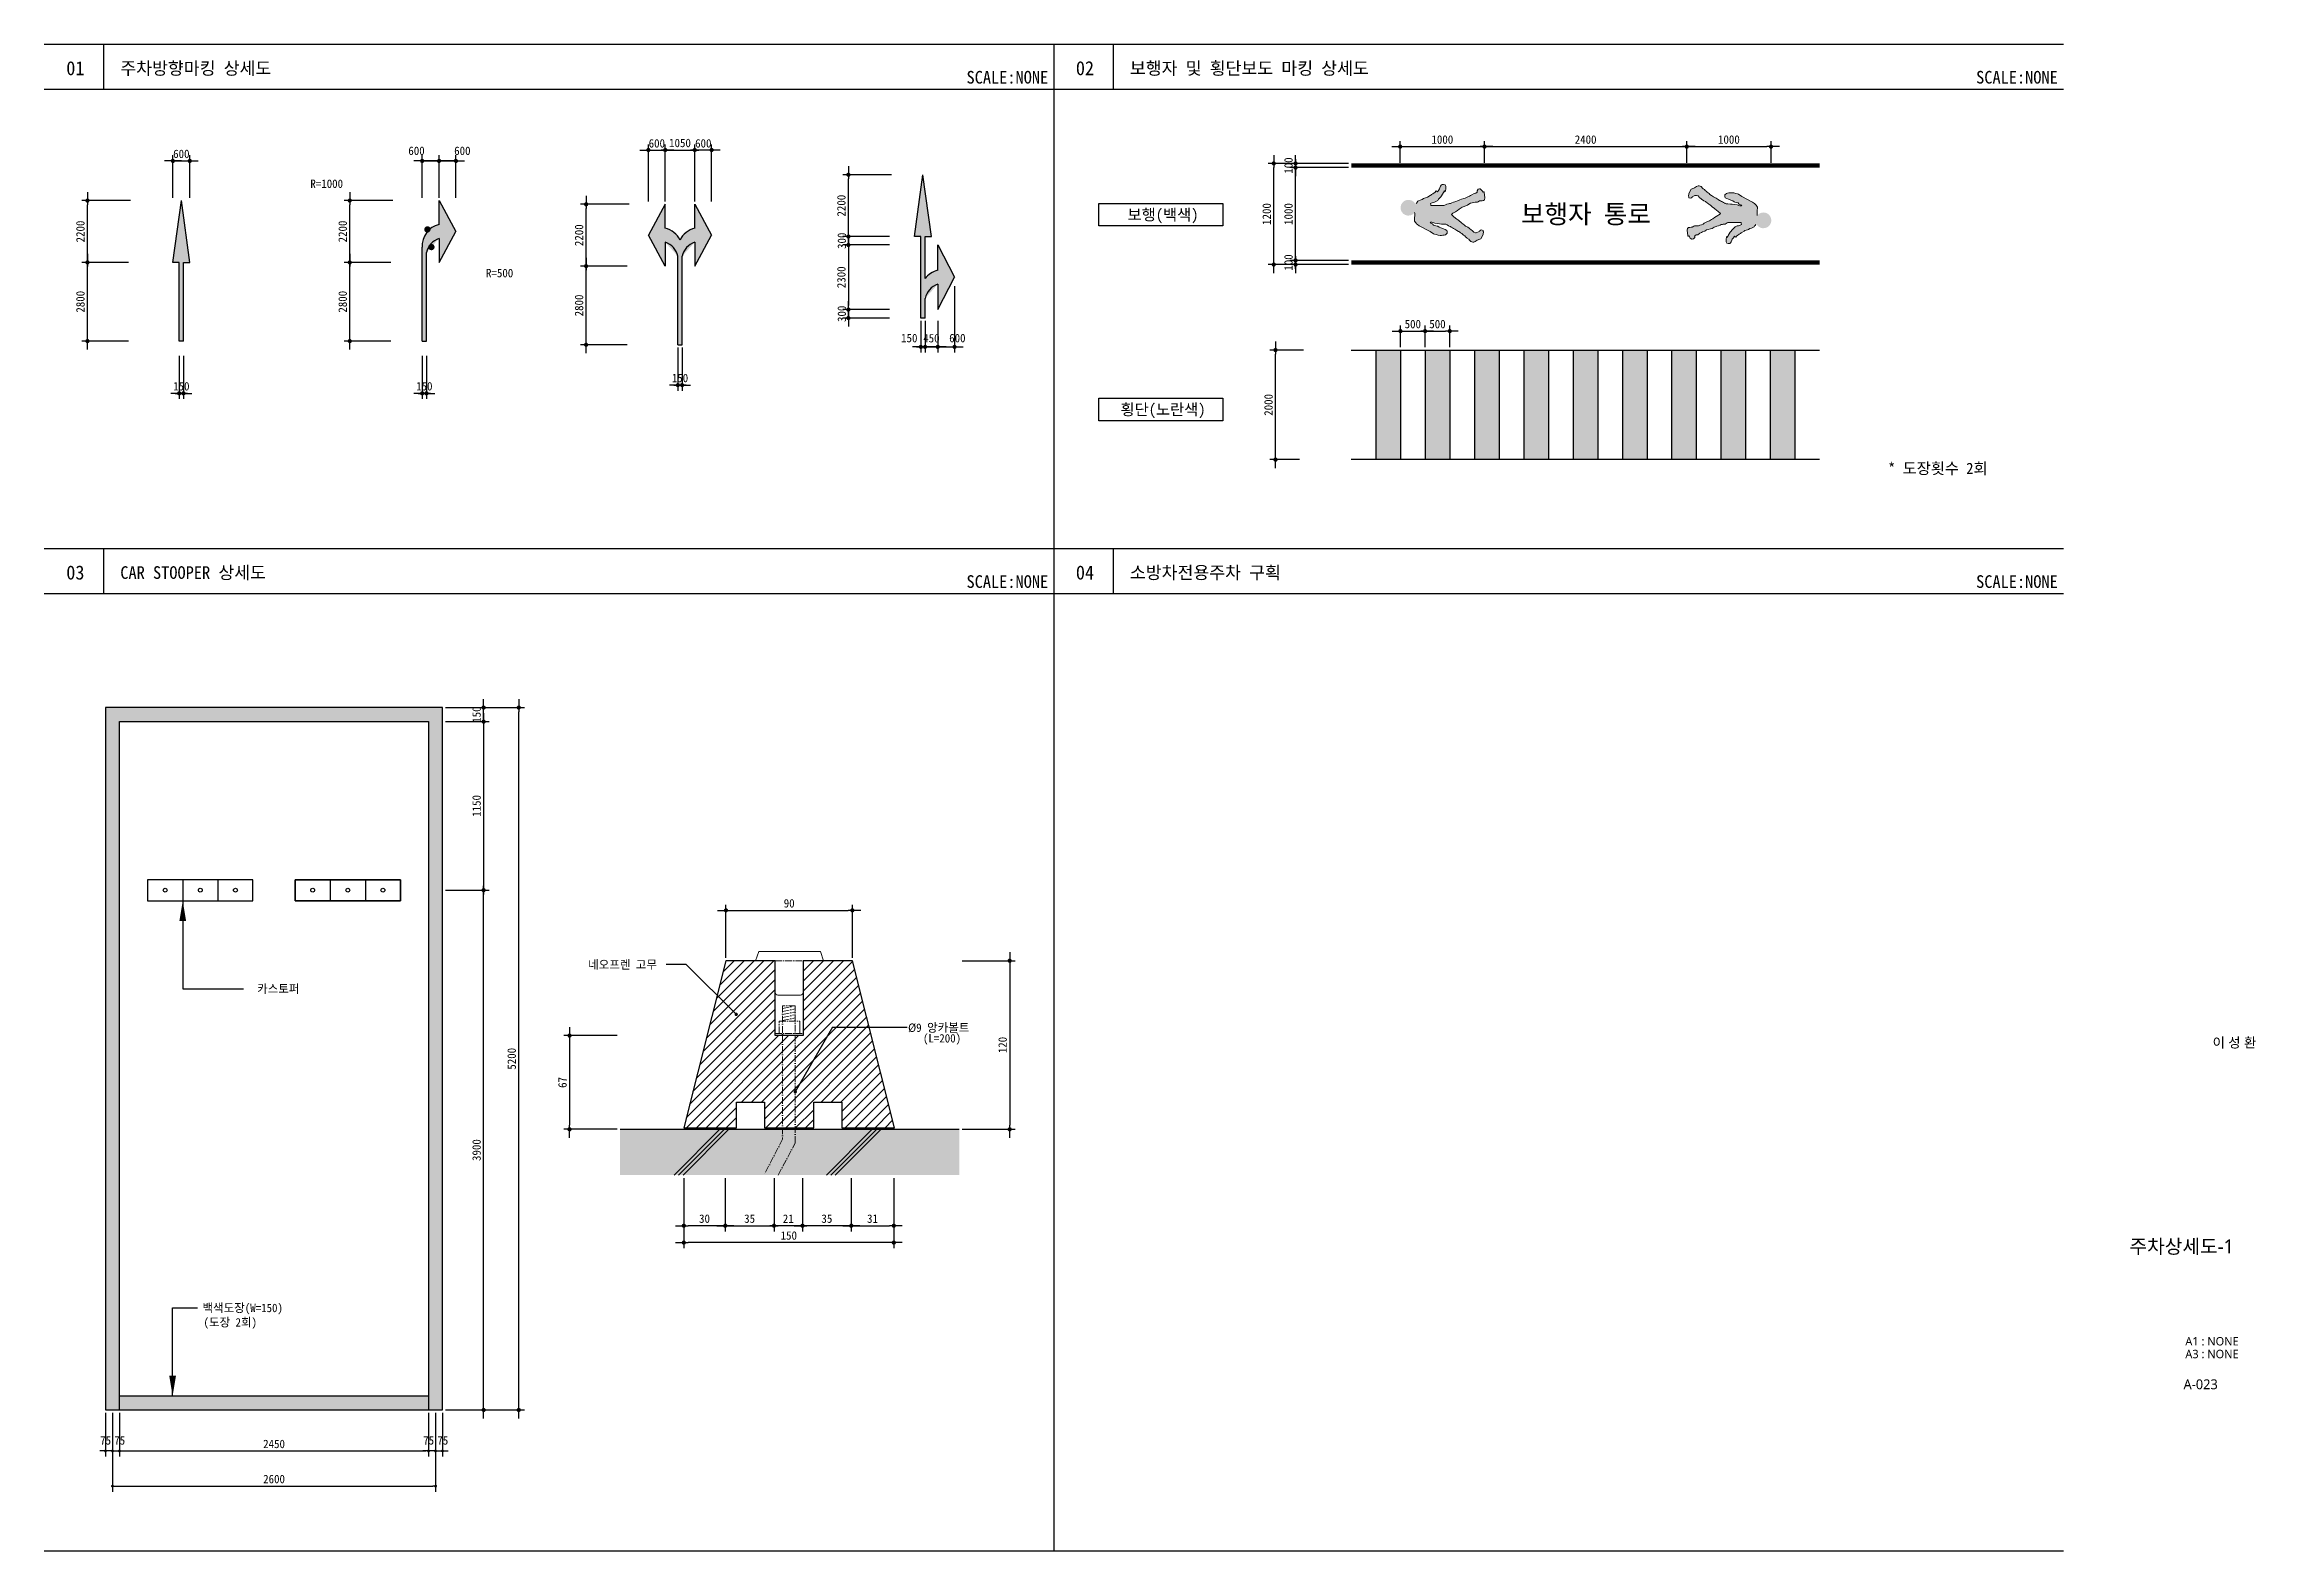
# Model space of a CAD drawing. Header units: millimetres. Extents: x 2191764 to 2208036, y 1085119 to 1090481.
# Drawn here: x 2191764 to 2199636, y 1085119 to 1090481 of the extents above; entities that cross this region are included whole.
import ezdxf
from ezdxf.enums import TextEntityAlignment as Align

# ---------------------------------------------------------------- set-up
doc = ezdxf.new("R2010")
doc.units = ezdxf.units.MM
doc.header["$LTSCALE"] = 10
doc.header["$PDSIZE"] = -10
doc.linetypes.add('ACAD_ISO10W100', pattern=[18, 12, -3, 0, -3])
doc.layers.get('0').update_dxf_attribs({"linetype": 'CONTINUOUS'})
doc.layers.get('Defpoints').update_dxf_attribs({"color": 153, "linetype": 'CONTINUOUS'})
for name, color, linetype in [('2', 2, 'CONTINUOUS'), ('A-XXXX-SOLD', 252, 'CONTINUOUS'), ('AA-CLXM-CONC', 2, 'CONTINUOUS'), ('AA-WAXK-PATT', 8, 'CONTINUOUS'), ('CA-ANNO-TEXT', 3, 'CONTINUOUS'), ('COL', 2, 'CONTINUOUS'), ('DIM', 7, 'CONTINUOUS'), ('보행통로', 253, 'CONTINUOUS')]:
    doc.layers.add(name, color=color, linetype=linetype)
for name, color, linetype, lineweight in [('A-BORD-TEXT', 3, 'CONTINUOUS', 25), ('A-DIMS', 7, 'CONTINUOUS', 25), ('A-ELEV-LIN2', 7, 'CONTINUOUS', 25), ('A-MKXS-LEAD', 7, 'CONTINUOUS', 25), ('A-MKXS-TEXT1', 3, 'CONTINUOUS', 25), ('A-SECT-LIN1', 4, 'CONTINUOUS', 25), ('A-SECT-LIN2', 6, 'CONTINUOUS', 20), ('A-XXXX-OPEN', 1, 'ACAD_ISO10W100', 15), ('A-XXXX-TABL', 7, 'CONTINUOUS', 25)]:
    doc.layers.add(name, color=color, linetype=linetype, lineweight=lineweight)
doc.styles.add('HY울릉도L', font='')
doc.styles.add('돋움', font='')
doc.styles.add('돋움체', font='')
doc.styles.add('맑은고딕', font='malgun.ttf')
doc.styles.get('HY울릉도L').set_extended_font_data('HYwulM')
doc.styles.get('돋움').set_extended_font_data('DotumChe')
doc.styles.get('돋움체').set_extended_font_data('DotumChe')
doc.dimstyles.new('CDIM', dxfattribs={"dimtxt": 3, "dimasz": 1.5, "dimexe": 2, "dimexo": 1, "dimgap": 1, "dimtad": 1, "dimdec": 0, "dimrnd": 0.5, "dimzin": 0, "dimdsep": 32, "dimlunit": 6, "dimtxsty": 'HY울릉도L', "dimblk1": '_CIDOT', "dimblk2": '_CIDOT', "dimsah": 1, "dimcen": 5.5, "dimclrd": 2, "dimclre": 2, "dimclrt": 7, "dimadec": 0, "dimazin": 0, "dimtfac": 1, "dimtdec": 0, "dimtix": 1, "dimtmove": 2, "dimatfit": 1, "dimldrblk": '_CIDOT', "dimfxl": 1, "dimtolj": 1, "dimtzin": 0, "dimlwd": -1, "dimarcsym": 0})
doc.dimstyles.new('NDIM10-1', dxfattribs={"dimscale": 10, "dimtxt": 3, "dimasz": 1, "dimexe": 2, "dimexo": 1, "dimgap": 1, "dimtad": 1, "dimdec": 0, "dimrnd": 0.25, "dimdsep": 32, "dimtxsty": '돋움', "dimblk1": 'DOT', "dimblk2": 'DOT', "dimsah": 1, "dimcen": 5, "dimclrd": 4, "dimclre": 4, "dimclrt": 3, "dimazin": 0, "dimtfac": 1, "dimtdec": 0, "dimtix": 1, "dimtmove": 2, "dimatfit": 3, "dimldrblk": 'DOT', "dimfxl": 1, "dimarcsym": 0})

msp = doc.modelspace()

# ---------------------------------------------------------------- texts
at = {"layer": 'A-BORD-TEXT', "style": '맑은고딕'}
for s, height, p in [('이 성 환', 35, (2199637.69, 1086909.58)), ('A1 : NONE', 30, (2199574.97, 1085849.3)), ('A3 : NONE', 30, (2199574.97, 1085803.95)), ('A-023', 35, (2199500.78, 1085693.59))]:
    msp.add_text(s, height=height, dxfattribs=at).set_placement(p, align=Align.RIGHT)
msp.add_text('주차상세도-1', height=50, dxfattribs=at).set_placement((2199372.58, 1086201.86), align=Align.MIDDLE_CENTER)
at = {"layer": 'A-MKXS-TEXT1', "style": '돋움체'}
for s, height, p in [('주차방향마킹 상세도', 45, (2192034.63, 1090395.21)), ('보행자 및 횡단보도 마킹 상세도', 45, (2195628.38, 1090395.21)), ('CAR STOOPER 상세도', 45, (2192034.63, 1088600.26)), ('소방차전용주차 구획', 45, (2195628.38, 1088600.26)), ('카스토퍼', 30, (2192521.72, 1087118.85)), ('백색도장(W=150)', 30, (2192327.18, 1085982.97)), ('(도장 2회)', 30, (2192330.79, 1085931.71))]:
    msp.add_text(s, height=height, dxfattribs=at).set_placement(p, align=Align.MIDDLE_LEFT)
for p in [(2195337.58, 1090363.11), (2198931.33, 1090363.11), (2195337.58, 1088568.17), (2198931.33, 1088568.17)]:
    msp.add_text('SCALE:NONE', height=45, dxfattribs=at).set_placement(p, align=Align.MIDDLE_RIGHT)
for s, p in [('R=1000', (2192711.21, 1089969.15)), ('R=500', (2193336.4, 1089651.21)), ('네오프렌 고무', (2193699.8, 1087189.72)), ('Ø9 앙카볼트', (2194838.78, 1086965.32)), ('(L=200)', (2194891.75, 1086927.67))]:
    msp.add_text(s, height=30, dxfattribs=at).set_placement(p)
for s, p in [('보행(백색)', (2195746.34, 1089873.93)), ('횡단(노란색)', (2195746.34, 1089180.63)), ('* 도장횟수 2회', (2198504.16, 1088971.06))]:
    msp.add_text(s, height=40, dxfattribs=at).set_placement(p, align=Align.MIDDLE_CENTER)
at = {"layer": 'CA-ANNO-TEXT', "style": '돋움체'}
for s, p in [('01', (2191874.63, 1090395.41)), ('02', (2195468.38, 1090395.41)), ('03', (2191874.63, 1088600.46)), ('04', (2195468.38, 1088600.46))]:
    msp.add_text(s, height=50, dxfattribs=at).set_placement(p, align=Align.MIDDLE_CENTER)

# ---------------------------------------------------------------- blocks, each defined once
blk = doc.blocks.new('_CIDOT')
at = {"color": 0, "linetype": 'ByBlock'}
blk.add_line((2, 0), (-1, 0), dxfattribs=at)
at = {"color": 0, "linetype": 'ByBlock', "const_width": 0.5}
blk.add_lwpolyline([(-0.25, 0, 1), (0.25, 0, 1)], format="xyb", close=True, dxfattribs=at)
blk = doc.blocks.new('*D83')
at = {"layer": 'A-DIMS', "lineweight": -2, "transparency": 16777216}
for p, q in [((2193109.3, 1089371.6), (2193109.3, 1089218.1)), ((2193124.3, 1089371.6), (2193124.3, 1089218.1))]:
    blk.add_line(p, q, dxfattribs=at)
at = {"layer": 'A-DIMS', "transparency": 16777216}
for p, q in [((2193094.3, 1089238.1), (2193079.3, 1089238.1)), ((2193109.3, 1089238.1), (2193124.3, 1089238.1)), ((2193139.3, 1089238.1), (2193154.3, 1089238.1))]:
    blk.add_line(p, q, dxfattribs=at)
at = {"layer": 'Defpoints', "color": 0, "transparency": 16777216}
for p in [(2193109.3, 1089381.6), (2193124.3, 1089381.6), (2193124.3, 1089238.1)]:
    blk.add_point(p, dxfattribs=at)
at = {"layer": 'A-DIMS', "transparency": 16777216, "xscale": 15, "yscale": 15, "zscale": 15}
blk.add_blockref('_CIDOT', (2193109.3, 1089238.1), dxfattribs=at)
at = {"layer": 'A-DIMS', "transparency": 16777216, "xscale": 15, "yscale": 15, "zscale": 15, "rotation": 180}
blk.add_blockref('_CIDOT', (2193124.3, 1089238.1), dxfattribs=at)
at = {"layer": 'A-DIMS', "color": 3, "transparency": 16777216, "insert": (2193116.8, 1089263.1), "char_height": 30, "attachment_point": 5, "style": '돋움체'}
blk.add_mtext('\\A1;150', dxfattribs=at)
blk = doc.blocks.new('*D84')
at = {"layer": 'A-DIMS', "lineweight": -2, "transparency": 16777216}
for p, q in [((2194019.4, 1089400.9), (2194019.4, 1089247.4)), ((2194034.4, 1089400.9), (2194034.4, 1089247.4))]:
    blk.add_line(p, q, dxfattribs=at)
at = {"layer": 'A-DIMS', "transparency": 16777216}
for p, q in [((2194004.4, 1089267.4), (2193989.4, 1089267.4)), ((2194019.4, 1089267.4), (2194034.4, 1089267.4)), ((2194049.4, 1089267.4), (2194064.4, 1089267.4))]:
    blk.add_line(p, q, dxfattribs=at)
at = {"layer": 'Defpoints', "color": 0, "transparency": 16777216}
for p in [(2194019.4, 1089410.9), (2194034.4, 1089410.9), (2194034.4, 1089267.4)]:
    blk.add_point(p, dxfattribs=at)
at = {"layer": 'A-DIMS', "transparency": 16777216, "xscale": 15, "yscale": 15, "zscale": 15}
blk.add_blockref('_CIDOT', (2194019.4, 1089267.4), dxfattribs=at)
at = {"layer": 'A-DIMS', "transparency": 16777216, "xscale": 15, "yscale": 15, "zscale": 15, "rotation": 180}
blk.add_blockref('_CIDOT', (2194034.4, 1089267.4), dxfattribs=at)
at = {"layer": 'A-DIMS', "color": 3, "transparency": 16777216, "insert": (2194026.9, 1089292.5), "char_height": 30, "attachment_point": 5, "style": '돋움체'}
blk.add_mtext('\\A1;150', dxfattribs=at)
blk = doc.blocks.new('*D85')
at = {"layer": 'A-DIMS', "transparency": 16777216}
for p, q in [((2193094.3, 1090065.2), (2193079.3, 1090065.2)), ((2193109.3, 1090065.2), (2193169.3, 1090065.2)), ((2193184.3, 1090065.2), (2193199.3, 1090065.2))]:
    blk.add_line(p, q, dxfattribs=at)
at = {"layer": 'A-DIMS', "lineweight": -2, "transparency": 16777216}
for p, q in [((2193109.3, 1089934.1), (2193109.3, 1090085.2)), ((2193169.3, 1089934.1), (2193169.3, 1090085.2))]:
    blk.add_line(p, q, dxfattribs=at)
at = {"layer": 'Defpoints', "color": 0, "transparency": 16777216}
for p in [(2193169.3, 1090065.2), (2193109.3, 1089924.1), (2193169.3, 1089924.1)]:
    blk.add_point(p, dxfattribs=at)
at = {"layer": 'A-DIMS', "transparency": 16777216, "xscale": 15, "yscale": 15, "zscale": 15}
blk.add_blockref('_CIDOT', (2193109.3, 1090065.2), dxfattribs=at)
at = {"layer": 'A-DIMS', "transparency": 16777216, "xscale": 15, "yscale": 15, "zscale": 15, "rotation": 180}
blk.add_blockref('_CIDOT', (2193169.3, 1090065.2), dxfattribs=at)
at = {"layer": 'A-DIMS', "color": 3, "transparency": 16777216, "insert": (2193089, 1090101.2), "char_height": 30, "attachment_point": 5, "style": '돋움체'}
blk.add_mtext('\\A1;600', dxfattribs=at)
blk = doc.blocks.new('*D86')
at = {"layer": 'A-DIMS', "lineweight": -2, "transparency": 16777216}
for p, q in [((2192997.5, 1089704.1), (2192831.3, 1089704.1)), ((2192997.5, 1089424.1), (2192831.3, 1089424.1))]:
    blk.add_line(p, q, dxfattribs=at)
at = {"layer": 'A-DIMS', "transparency": 16777216}
blk.add_line((2192851.3, 1089439.1), (2192851.3, 1089689.1), dxfattribs=at)
at = {"layer": 'Defpoints', "color": 0, "transparency": 16777216}
for p in [(2192851.3, 1089704.1), (2193007.5, 1089704.1), (2193007.5, 1089424.1)]:
    blk.add_point(p, dxfattribs=at)
at = {"layer": 'A-DIMS', "transparency": 16777216, "xscale": 15, "yscale": 15, "zscale": 15}
for p, rotation in [((2192851.3, 1089704.1), 90), ((2192851.3, 1089424.1), 270)]:
    blk.add_blockref('_CIDOT', p, dxfattribs=dict(at, rotation=rotation))
at = {"layer": 'A-DIMS', "color": 3, "transparency": 16777216, "insert": (2192826.3, 1089564.1), "char_height": 30, "attachment_point": 5, "rotation": 90, "style": '돋움체'}
blk.add_mtext('\\A1;2800', dxfattribs=at)
blk = doc.blocks.new('*D87')
at = {"layer": 'A-DIMS', "lineweight": -2, "transparency": 16777216}
for p, q in [((2193005, 1089924.1), (2192831.3, 1089924.1)), ((2192997.5, 1089704.1), (2192831.3, 1089704.1))]:
    blk.add_line(p, q, dxfattribs=at)
at = {"layer": 'A-DIMS', "transparency": 16777216}
blk.add_line((2192851.3, 1089719.1), (2192851.3, 1089909.1), dxfattribs=at)
at = {"layer": 'Defpoints', "color": 0, "transparency": 16777216}
for p in [(2192851.3, 1089924.1), (2193015, 1089924.1), (2193007.5, 1089704.1)]:
    blk.add_point(p, dxfattribs=at)
at = {"layer": 'A-DIMS', "transparency": 16777216, "xscale": 15, "yscale": 15, "zscale": 15}
for p, rotation in [((2192851.3, 1089924.1), 90), ((2192851.3, 1089704.1), 270)]:
    blk.add_blockref('_CIDOT', p, dxfattribs=dict(at, rotation=rotation))
at = {"layer": 'A-DIMS', "color": 3, "transparency": 16777216, "insert": (2192826.3, 1089814.1), "char_height": 30, "attachment_point": 5, "rotation": 90, "style": '돋움체'}
blk.add_mtext('\\A1;2200', dxfattribs=at)
blk = doc.blocks.new('*D88')
at = {"layer": 'A-DIMS', "transparency": 16777216}
for p, q in [((2193154.3, 1090065.2), (2193139.3, 1090065.2)), ((2193229.3, 1090065.2), (2193169.3, 1090065.2)), ((2193244.3, 1090065.2), (2193259.3, 1090065.2))]:
    blk.add_line(p, q, dxfattribs=at)
at = {"layer": 'A-DIMS', "lineweight": -2, "transparency": 16777216}
for p, q in [((2193169.3, 1089934.1), (2193169.3, 1090085.2)), ((2193229.3, 1089934.1), (2193229.3, 1090085.2))]:
    blk.add_line(p, q, dxfattribs=at)
at = {"layer": 'Defpoints', "color": 0, "transparency": 16777216}
for p in [(2193169.3, 1090065.2), (2193169.3, 1089924.1), (2193229.3, 1089924.1)]:
    blk.add_point(p, dxfattribs=at)
at = {"layer": 'A-DIMS', "transparency": 16777216, "xscale": 15, "yscale": 15, "zscale": 15}
blk.add_blockref('_CIDOT', (2193169.3, 1090065.2), dxfattribs=at)
at = {"layer": 'A-DIMS', "transparency": 16777216, "xscale": 15, "yscale": 15, "zscale": 15, "rotation": 180}
blk.add_blockref('_CIDOT', (2193229.3, 1090065.2), dxfattribs=at)
at = {"layer": 'A-DIMS', "color": 3, "transparency": 16777216, "insert": (2193252.2, 1090101.2), "char_height": 30, "attachment_point": 5, "style": '돋움체'}
blk.add_mtext('\\A1;600', dxfattribs=at)
blk = doc.blocks.new('*D89')
at = {"layer": 'A-DIMS', "lineweight": -2, "transparency": 16777216}
for p, q in [((2194772.5, 1089766.1), (2194606.3, 1089766.1)), ((2194772.5, 1089536.1), (2194606.3, 1089536.1))]:
    blk.add_line(p, q, dxfattribs=at)
at = {"layer": 'A-DIMS', "transparency": 16777216}
blk.add_line((2194626.3, 1089751.1), (2194626.3, 1089551.1), dxfattribs=at)
at = {"layer": 'Defpoints', "color": 0, "transparency": 16777216}
for p in [(2194782.5, 1089766.1), (2194626.3, 1089536.1), (2194782.5, 1089536.1)]:
    blk.add_point(p, dxfattribs=at)
at = {"layer": 'A-DIMS', "transparency": 16777216, "xscale": 15, "yscale": 15, "zscale": 15}
for p, rotation in [((2194626.3, 1089766.1), 90), ((2194626.3, 1089536.1), 270)]:
    blk.add_blockref('_CIDOT', p, dxfattribs=dict(at, rotation=rotation))
at = {"layer": 'A-DIMS', "color": 3, "transparency": 16777216, "insert": (2194601.3, 1089651.1), "char_height": 30, "attachment_point": 5, "rotation": 90, "style": '돋움체'}
blk.add_mtext('\\A1;2300', dxfattribs=at)
blk = doc.blocks.new('*D90')
at = {"layer": 'A-DIMS', "lineweight": -2, "transparency": 16777216}
for p, q in [((2194899.3, 1089496.1), (2194899.3, 1089383.4)), ((2194944.3, 1089496.1), (2194944.3, 1089383.4))]:
    blk.add_line(p, q, dxfattribs=at)
at = {"layer": 'A-DIMS', "transparency": 16777216}
for p, q in [((2194884.3, 1089403.4), (2194869.3, 1089403.4)), ((2194899.3, 1089403.4), (2194944.3, 1089403.4)), ((2194959.3, 1089403.4), (2194974.3, 1089403.4))]:
    blk.add_line(p, q, dxfattribs=at)
at = {"layer": 'Defpoints', "color": 0, "transparency": 16777216}
for p in [(2194899.3, 1089506.1), (2194944.3, 1089506.1), (2194944.3, 1089403.4)]:
    blk.add_point(p, dxfattribs=at)
at = {"layer": 'A-DIMS', "transparency": 16777216, "xscale": 15, "yscale": 15, "zscale": 15}
blk.add_blockref('_CIDOT', (2194899.3, 1089403.4), dxfattribs=at)
at = {"layer": 'A-DIMS', "transparency": 16777216, "xscale": 15, "yscale": 15, "zscale": 15, "rotation": 180}
blk.add_blockref('_CIDOT', (2194944.3, 1089403.4), dxfattribs=at)
at = {"layer": 'A-DIMS', "color": 3, "transparency": 16777216, "insert": (2194921.8, 1089434.1), "char_height": 30, "attachment_point": 5, "style": '돋움체'}
blk.add_mtext('\\A1;450', dxfattribs=at)
blk = doc.blocks.new('*D91')
at = {"layer": 'A-DIMS', "lineweight": -2, "transparency": 16777216}
for p, q in [((2194772.5, 1089536.1), (2194606.3, 1089536.1)), ((2194772.5, 1089506.1), (2194606.3, 1089506.1))]:
    blk.add_line(p, q, dxfattribs=at)
at = {"layer": 'A-DIMS', "transparency": 16777216}
for p, q in [((2194626.3, 1089551.1), (2194626.3, 1089566.1)), ((2194626.3, 1089536.1), (2194626.3, 1089506.1)), ((2194626.3, 1089491.1), (2194626.3, 1089476.1))]:
    blk.add_line(p, q, dxfattribs=at)
at = {"layer": 'Defpoints', "color": 0, "transparency": 16777216}
for p in [(2194626.3, 1089506.1), (2194782.5, 1089536.1), (2194782.5, 1089506.1)]:
    blk.add_point(p, dxfattribs=at)
at = {"layer": 'A-DIMS', "transparency": 16777216, "xscale": 15, "yscale": 15, "zscale": 15}
for p, rotation in [((2194626.3, 1089536.1), 270), ((2194626.3, 1089506.1), 90)]:
    blk.add_blockref('_CIDOT', p, dxfattribs=dict(at, rotation=rotation))
at = {"layer": 'A-DIMS', "color": 3, "transparency": 16777216, "insert": (2194603, 1089521.1), "char_height": 30, "attachment_point": 5, "rotation": 90, "style": '돋움체'}
blk.add_mtext('\\A1;300', dxfattribs=at)
blk = doc.blocks.new('*D92')
at = {"layer": 'A-DIMS', "lineweight": -2, "transparency": 16777216}
for p, q in [((2194884.3, 1089496.1), (2194884.3, 1089383.4)), ((2194899.3, 1089496.1), (2194899.3, 1089383.4))]:
    blk.add_line(p, q, dxfattribs=at)
at = {"layer": 'A-DIMS', "transparency": 16777216}
for p, q in [((2194869.3, 1089403.4), (2194854.3, 1089403.4)), ((2194884.3, 1089403.4), (2194899.3, 1089403.4)), ((2194914.3, 1089403.4), (2194929.3, 1089403.4))]:
    blk.add_line(p, q, dxfattribs=at)
at = {"layer": 'Defpoints', "color": 0, "transparency": 16777216}
for p in [(2194884.3, 1089506.1), (2194899.3, 1089506.1), (2194899.3, 1089403.4)]:
    blk.add_point(p, dxfattribs=at)
at = {"layer": 'A-DIMS', "transparency": 16777216, "xscale": 15, "yscale": 15, "zscale": 15}
blk.add_blockref('_CIDOT', (2194884.3, 1089403.4), dxfattribs=at)
at = {"layer": 'A-DIMS', "transparency": 16777216, "xscale": 15, "yscale": 15, "zscale": 15, "rotation": 180}
blk.add_blockref('_CIDOT', (2194899.3, 1089403.4), dxfattribs=at)
at = {"layer": 'A-DIMS', "color": 3, "transparency": 16777216, "insert": (2194843, 1089434.6), "char_height": 30, "attachment_point": 5, "style": '돋움체'}
blk.add_mtext('\\A1;150', dxfattribs=at)
blk = doc.blocks.new('*D93')
at = {"layer": 'A-DIMS', "transparency": 16777216}
for p, q in [((2194626.3, 1089811.1), (2194626.3, 1089826.1)), ((2194626.3, 1089796.1), (2194626.3, 1089766.1)), ((2194626.3, 1089751.1), (2194626.3, 1089736.1))]:
    blk.add_line(p, q, dxfattribs=at)
at = {"layer": 'A-DIMS', "lineweight": -2, "transparency": 16777216}
for p, q in [((2194772.5, 1089796.1), (2194606.3, 1089796.1)), ((2194772.5, 1089766.1), (2194606.3, 1089766.1))]:
    blk.add_line(p, q, dxfattribs=at)
at = {"layer": 'Defpoints', "color": 0, "transparency": 16777216}
for p in [(2194626.3, 1089766.1), (2194782.5, 1089796.1), (2194782.5, 1089766.1)]:
    blk.add_point(p, dxfattribs=at)
at = {"layer": 'A-DIMS', "transparency": 16777216, "xscale": 15, "yscale": 15, "zscale": 15}
for p, rotation in [((2194626.3, 1089796.1), 270), ((2194626.3, 1089766.1), 90)]:
    blk.add_blockref('_CIDOT', p, dxfattribs=dict(at, rotation=rotation))
at = {"layer": 'A-DIMS', "color": 3, "transparency": 16777216, "insert": (2194603, 1089781.1), "char_height": 30, "attachment_point": 5, "rotation": 90, "style": '돋움체'}
blk.add_mtext('\\A1;300', dxfattribs=at)
blk = doc.blocks.new('*D94')
at = {"layer": 'A-DIMS', "lineweight": -2, "transparency": 16777216}
for p, q in [((2195004.3, 1089619.5), (2195004.3, 1089383.4)), ((2194944.3, 1089496.1), (2194944.3, 1089383.4))]:
    blk.add_line(p, q, dxfattribs=at)
at = {"layer": 'A-DIMS', "transparency": 16777216}
for p, q in [((2194929.3, 1089403.4), (2194914.3, 1089403.4)), ((2194944.3, 1089403.4), (2195004.3, 1089403.4)), ((2195019.3, 1089403.4), (2195034.3, 1089403.4))]:
    blk.add_line(p, q, dxfattribs=at)
at = {"layer": 'Defpoints', "color": 0, "transparency": 16777216}
for p in [(2195004.3, 1089629.5), (2194944.3, 1089506.1), (2195004.3, 1089403.4)]:
    blk.add_point(p, dxfattribs=at)
at = {"layer": 'A-DIMS', "transparency": 16777216, "xscale": 15, "yscale": 15, "zscale": 15}
blk.add_blockref('_CIDOT', (2194944.3, 1089403.4), dxfattribs=at)
at = {"layer": 'A-DIMS', "transparency": 16777216, "xscale": 15, "yscale": 15, "zscale": 15, "rotation": 180}
blk.add_blockref('_CIDOT', (2195004.3, 1089403.4), dxfattribs=at)
at = {"layer": 'A-DIMS', "color": 3, "transparency": 16777216, "insert": (2195014.2, 1089434.6), "char_height": 30, "attachment_point": 5, "style": '돋움체'}
blk.add_mtext('\\A1;600', dxfattribs=at)
blk = doc.blocks.new('*D95')
at = {"layer": 'A-DIMS', "lineweight": -2, "transparency": 16777216}
for p, q in [((2194780, 1090016.1), (2194606.3, 1090016.1)), ((2194772.5, 1089796.1), (2194606.3, 1089796.1))]:
    blk.add_line(p, q, dxfattribs=at)
at = {"layer": 'A-DIMS', "transparency": 16777216}
blk.add_line((2194626.3, 1089811.1), (2194626.3, 1090001.1), dxfattribs=at)
at = {"layer": 'Defpoints', "color": 0, "transparency": 16777216}
for p in [(2194626.3, 1090016.1), (2194790, 1090016.1), (2194782.5, 1089796.1)]:
    blk.add_point(p, dxfattribs=at)
at = {"layer": 'A-DIMS', "transparency": 16777216, "xscale": 15, "yscale": 15, "zscale": 15}
for p, rotation in [((2194626.3, 1090016.1), 90), ((2194626.3, 1089796.1), 270)]:
    blk.add_blockref('_CIDOT', p, dxfattribs=dict(at, rotation=rotation))
at = {"layer": 'A-DIMS', "color": 3, "transparency": 16777216, "insert": (2194601.3, 1089906.1), "char_height": 30, "attachment_point": 5, "rotation": 90, "style": '돋움체'}
blk.add_mtext('\\A1;2200', dxfattribs=at)
blk = doc.blocks.new('*D96')
at = {"layer": 'A-DIMS', "lineweight": -2, "transparency": 16777216}
for p, q in [((2192063.9, 1089704.1), (2191897.7, 1089704.1)), ((2192063.9, 1089424.1), (2191897.7, 1089424.1))]:
    blk.add_line(p, q, dxfattribs=at)
at = {"layer": 'A-DIMS', "transparency": 16777216}
blk.add_line((2191917.7, 1089439.1), (2191917.7, 1089689.1), dxfattribs=at)
at = {"layer": 'Defpoints', "color": 0, "transparency": 16777216}
for p in [(2191917.7, 1089704.1), (2192073.9, 1089704.1), (2192073.9, 1089424.1)]:
    blk.add_point(p, dxfattribs=at)
at = {"layer": 'A-DIMS', "transparency": 16777216, "xscale": 15, "yscale": 15, "zscale": 15}
for p, rotation in [((2191917.7, 1089704.1), 90), ((2191917.7, 1089424.1), 270)]:
    blk.add_blockref('_CIDOT', p, dxfattribs=dict(at, rotation=rotation))
at = {"layer": 'A-DIMS', "color": 3, "transparency": 16777216, "insert": (2191892.7, 1089564.1), "char_height": 30, "attachment_point": 5, "rotation": 90, "style": '돋움체'}
blk.add_mtext('\\A1;2800', dxfattribs=at)
blk = doc.blocks.new('*D97')
at = {"layer": 'A-DIMS', "lineweight": -2, "transparency": 16777216}
for p, q in [((2192071.4, 1089924.1), (2191897.7, 1089924.1)), ((2192063.9, 1089704.1), (2191897.7, 1089704.1))]:
    blk.add_line(p, q, dxfattribs=at)
at = {"layer": 'A-DIMS', "transparency": 16777216}
blk.add_line((2191917.7, 1089719.1), (2191917.7, 1089909.1), dxfattribs=at)
at = {"layer": 'Defpoints', "color": 0, "transparency": 16777216}
for p in [(2191917.7, 1089924.1), (2192081.4, 1089924.1), (2192073.9, 1089704.1)]:
    blk.add_point(p, dxfattribs=at)
at = {"layer": 'A-DIMS', "transparency": 16777216, "xscale": 15, "yscale": 15, "zscale": 15}
for p, rotation in [((2191917.7, 1089924.1), 90), ((2191917.7, 1089704.1), 270)]:
    blk.add_blockref('_CIDOT', p, dxfattribs=dict(at, rotation=rotation))
at = {"layer": 'A-DIMS', "color": 3, "transparency": 16777216, "insert": (2191892.7, 1089814.1), "char_height": 30, "attachment_point": 5, "rotation": 90, "style": '돋움체'}
blk.add_mtext('\\A1;2200', dxfattribs=at)
blk = doc.blocks.new('*D98')
at = {"layer": 'A-DIMS', "lineweight": -2, "transparency": 16777216}
for p, q in [((2193838.9, 1089690.9), (2193672.7, 1089690.9)), ((2193838.9, 1089410.9), (2193672.7, 1089410.9))]:
    blk.add_line(p, q, dxfattribs=at)
at = {"layer": 'A-DIMS', "transparency": 16777216}
blk.add_line((2193692.7, 1089425.9), (2193692.7, 1089675.9), dxfattribs=at)
at = {"layer": 'Defpoints', "color": 0, "transparency": 16777216}
for p in [(2193692.7, 1089690.9), (2193848.9, 1089690.9), (2193848.9, 1089410.9)]:
    blk.add_point(p, dxfattribs=at)
at = {"layer": 'A-DIMS', "transparency": 16777216, "xscale": 15, "yscale": 15, "zscale": 15}
for p, rotation in [((2193692.7, 1089690.9), 90), ((2193692.7, 1089410.9), 270)]:
    blk.add_blockref('_CIDOT', p, dxfattribs=dict(at, rotation=rotation))
at = {"layer": 'A-DIMS', "color": 3, "transparency": 16777216, "insert": (2193667.7, 1089550.9), "char_height": 30, "attachment_point": 5, "rotation": 90, "style": '돋움체'}
blk.add_mtext('\\A1;2800', dxfattribs=at)
blk = doc.blocks.new('*D99')
at = {"layer": 'A-DIMS', "lineweight": -2, "transparency": 16777216}
for p, q in [((2193846.4, 1089910.9), (2193672.7, 1089910.9)), ((2193838.9, 1089690.9), (2193672.7, 1089690.9))]:
    blk.add_line(p, q, dxfattribs=at)
at = {"layer": 'A-DIMS', "transparency": 16777216}
blk.add_line((2193692.7, 1089705.9), (2193692.7, 1089895.9), dxfattribs=at)
at = {"layer": 'Defpoints', "color": 0, "transparency": 16777216}
for p in [(2193692.7, 1089910.9), (2193856.4, 1089910.9), (2193848.9, 1089690.9)]:
    blk.add_point(p, dxfattribs=at)
at = {"layer": 'A-DIMS', "transparency": 16777216, "xscale": 15, "yscale": 15, "zscale": 15}
for p, rotation in [((2193692.7, 1089910.9), 90), ((2193692.7, 1089690.9), 270)]:
    blk.add_blockref('_CIDOT', p, dxfattribs=dict(at, rotation=rotation))
at = {"layer": 'A-DIMS', "color": 3, "transparency": 16777216, "insert": (2193667.7, 1089800.9), "char_height": 30, "attachment_point": 5, "rotation": 90, "style": '돋움체'}
blk.add_mtext('\\A1;2200', dxfattribs=at)
blk = doc.blocks.new('*D100')
at = {"layer": 'A-DIMS', "lineweight": -2, "transparency": 16777216}
for p, q in [((2193914.4, 1089920.9), (2193914.4, 1090124.1)), ((2193974.4, 1089920.9), (2193974.4, 1090124.1))]:
    blk.add_line(p, q, dxfattribs=at)
at = {"layer": 'A-DIMS', "transparency": 16777216}
blk.add_line((2193929.4, 1090104.1), (2193959.4, 1090104.1), dxfattribs=at)
at = {"layer": 'Defpoints', "color": 0, "transparency": 16777216}
for p in [(2193974.4, 1090104.1), (2193914.4, 1089910.9), (2193974.4, 1089910.9)]:
    blk.add_point(p, dxfattribs=at)
at = {"layer": 'A-DIMS', "transparency": 16777216, "xscale": 15, "yscale": 15, "zscale": 15, "rotation": 180}
blk.add_blockref('_CIDOT', (2193914.4, 1090104.1), dxfattribs=at)
at = {"layer": 'A-DIMS', "transparency": 16777216, "xscale": 15, "yscale": 15, "zscale": 15}
blk.add_blockref('_CIDOT', (2193974.4, 1090104.1), dxfattribs=at)
at = {"layer": 'A-DIMS', "color": 3, "transparency": 16777216, "insert": (2193944.4, 1090127.7), "char_height": 30, "attachment_point": 5, "style": '돋움체'}
blk.add_mtext('\\A1;600', dxfattribs=at)
blk = doc.blocks.new('*D101')
at = {"layer": 'A-DIMS', "lineweight": -2, "transparency": 16777216}
for p, q in [((2192244.4, 1089371.6), (2192244.4, 1089218.1)), ((2192259.4, 1089371.6), (2192259.4, 1089218.1))]:
    blk.add_line(p, q, dxfattribs=at)
at = {"layer": 'A-DIMS', "transparency": 16777216}
for p, q in [((2192229.4, 1089238.1), (2192214.4, 1089238.1)), ((2192244.4, 1089238.1), (2192259.4, 1089238.1)), ((2192274.4, 1089238.1), (2192289.4, 1089238.1))]:
    blk.add_line(p, q, dxfattribs=at)
at = {"layer": 'Defpoints', "color": 0, "transparency": 16777216}
for p in [(2192244.4, 1089381.6), (2192259.4, 1089381.6), (2192259.4, 1089238.1)]:
    blk.add_point(p, dxfattribs=at)
at = {"layer": 'A-DIMS', "transparency": 16777216, "xscale": 15, "yscale": 15, "zscale": 15}
blk.add_blockref('_CIDOT', (2192244.4, 1089238.1), dxfattribs=at)
at = {"layer": 'A-DIMS', "transparency": 16777216, "xscale": 15, "yscale": 15, "zscale": 15, "rotation": 180}
blk.add_blockref('_CIDOT', (2192259.4, 1089238.1), dxfattribs=at)
at = {"layer": 'A-DIMS', "color": 3, "transparency": 16777216, "insert": (2192251.9, 1089263.1), "char_height": 30, "attachment_point": 5, "style": '돋움체'}
blk.add_mtext('\\A1;150', dxfattribs=at)
blk = doc.blocks.new('*D102')
at = {"layer": 'A-DIMS', "transparency": 16777216}
for p, q in [((2192206.9, 1090065.2), (2192191.9, 1090065.2)), ((2192221.9, 1090065.2), (2192281.9, 1090065.2)), ((2192296.9, 1090065.2), (2192311.9, 1090065.2))]:
    blk.add_line(p, q, dxfattribs=at)
at = {"layer": 'A-DIMS', "lineweight": -2, "transparency": 16777216}
for p, q in [((2192221.9, 1089934.1), (2192221.9, 1090085.2)), ((2192281.9, 1089934.1), (2192281.9, 1090085.2))]:
    blk.add_line(p, q, dxfattribs=at)
at = {"layer": 'Defpoints', "color": 0, "transparency": 16777216}
for p in [(2192281.9, 1090065.2), (2192221.9, 1089924.1), (2192281.9, 1089924.1)]:
    blk.add_point(p, dxfattribs=at)
at = {"layer": 'A-DIMS', "transparency": 16777216, "xscale": 15, "yscale": 15, "zscale": 15}
blk.add_blockref('_CIDOT', (2192221.9, 1090065.2), dxfattribs=at)
at = {"layer": 'A-DIMS', "transparency": 16777216, "xscale": 15, "yscale": 15, "zscale": 15, "rotation": 180}
blk.add_blockref('_CIDOT', (2192281.9, 1090065.2), dxfattribs=at)
at = {"layer": 'A-DIMS', "color": 3, "transparency": 16777216, "insert": (2192251.9, 1090090.3), "char_height": 30, "attachment_point": 5, "style": '돋움체'}
blk.add_mtext('\\A1;600', dxfattribs=at)
blk = doc.blocks.new('*D103')
at = {"layer": 'A-DIMS', "lineweight": -2, "transparency": 16777216}
for p, q in [((2193974.4, 1089920.9), (2193974.4, 1090124.1)), ((2194079.4, 1089920.9), (2194079.4, 1090124.1))]:
    blk.add_line(p, q, dxfattribs=at)
at = {"layer": 'A-DIMS', "transparency": 16777216}
blk.add_line((2193989.4, 1090104.1), (2194064.4, 1090104.1), dxfattribs=at)
at = {"layer": 'Defpoints', "color": 0, "transparency": 16777216}
for p in [(2194079.4, 1090104.1), (2193974.4, 1089910.9), (2194079.4, 1089910.9)]:
    blk.add_point(p, dxfattribs=at)
at = {"layer": 'A-DIMS', "transparency": 16777216, "xscale": 15, "yscale": 15, "zscale": 15, "rotation": 180}
blk.add_blockref('_CIDOT', (2193974.4, 1090104.1), dxfattribs=at)
at = {"layer": 'A-DIMS', "transparency": 16777216, "xscale": 15, "yscale": 15, "zscale": 15}
blk.add_blockref('_CIDOT', (2194079.4, 1090104.1), dxfattribs=at)
at = {"layer": 'A-DIMS', "color": 3, "transparency": 16777216, "insert": (2194026.9, 1090129.1), "char_height": 30, "attachment_point": 5, "style": '돋움체'}
blk.add_mtext('\\A1;1050', dxfattribs=at)
blk = doc.blocks.new('*D104')
at = {"layer": 'A-DIMS', "lineweight": -2, "transparency": 16777216}
for p, q in [((2194079.4, 1089920.9), (2194079.4, 1090124.1)), ((2194139.4, 1089920.9), (2194139.4, 1090124.1))]:
    blk.add_line(p, q, dxfattribs=at)
at = {"layer": 'A-DIMS', "transparency": 16777216}
blk.add_line((2194124.4, 1090104.1), (2194094.4, 1090104.1), dxfattribs=at)
at = {"layer": 'Defpoints', "color": 0, "transparency": 16777216}
for p in [(2194079.4, 1090104.1), (2194079.4, 1089910.9), (2194139.4, 1089910.9)]:
    blk.add_point(p, dxfattribs=at)
at = {"layer": 'A-DIMS', "transparency": 16777216, "xscale": 15, "yscale": 15, "zscale": 15, "rotation": 180}
blk.add_blockref('_CIDOT', (2194079.4, 1090104.1), dxfattribs=at)
at = {"layer": 'A-DIMS', "transparency": 16777216, "xscale": 15, "yscale": 15, "zscale": 15}
blk.add_blockref('_CIDOT', (2194139.4, 1090104.1), dxfattribs=at)
at = {"layer": 'A-DIMS', "color": 3, "transparency": 16777216, "insert": (2194109.8, 1090127.7), "char_height": 30, "attachment_point": 5, "style": '돋움체'}
blk.add_mtext('\\A1;600', dxfattribs=at)
blk = doc.blocks.new('*D105')
at = {"layer": 'A-DIMS', "lineweight": -2, "transparency": 16777216}
for p, q in [((2196591.5, 1089402.1), (2196591.5, 1089479.5)), ((2196679.2, 1089402.1), (2196679.2, 1089479.5))]:
    blk.add_line(p, q, dxfattribs=at)
at = {"layer": 'A-DIMS', "transparency": 16777216}
blk.add_line((2196606.5, 1089459.5), (2196664.2, 1089459.5), dxfattribs=at)
at = {"layer": 'Defpoints', "color": 0, "transparency": 16777216}
for p in [(2196679.2, 1089459.5), (2196591.5, 1089392.1), (2196679.2, 1089392.1)]:
    blk.add_point(p, dxfattribs=at)
at = {"layer": 'A-DIMS', "transparency": 16777216, "xscale": 15, "yscale": 15, "zscale": 15, "rotation": 180}
blk.add_blockref('_CIDOT', (2196591.5, 1089459.5), dxfattribs=at)
at = {"layer": 'A-DIMS', "transparency": 16777216, "xscale": 15, "yscale": 15, "zscale": 15}
blk.add_blockref('_CIDOT', (2196679.2, 1089459.5), dxfattribs=at)
at = {"layer": 'A-DIMS', "color": 3, "transparency": 16777216, "insert": (2196635.4, 1089484.5), "char_height": 30, "attachment_point": 5, "style": '돋움체'}
blk.add_mtext('\\A1;500', dxfattribs=at)
blk = doc.blocks.new('*D106')
at = {"layer": 'A-DIMS', "lineweight": -2, "transparency": 16777216}
for p, q in [((2196679.2, 1089402.1), (2196679.2, 1089479.5)), ((2196767, 1089402.1), (2196767, 1089479.5))]:
    blk.add_line(p, q, dxfattribs=at)
at = {"layer": 'A-DIMS', "transparency": 16777216}
blk.add_line((2196694.2, 1089459.5), (2196752, 1089459.5), dxfattribs=at)
at = {"layer": 'Defpoints', "color": 0, "transparency": 16777216}
for p in [(2196767, 1089459.5), (2196679.2, 1089392.1), (2196767, 1089392.1)]:
    blk.add_point(p, dxfattribs=at)
at = {"layer": 'A-DIMS', "transparency": 16777216, "xscale": 15, "yscale": 15, "zscale": 15, "rotation": 180}
blk.add_blockref('_CIDOT', (2196679.2, 1089459.5), dxfattribs=at)
at = {"layer": 'A-DIMS', "transparency": 16777216, "xscale": 15, "yscale": 15, "zscale": 15}
blk.add_blockref('_CIDOT', (2196767, 1089459.5), dxfattribs=at)
at = {"layer": 'A-DIMS', "color": 3, "transparency": 16777216, "insert": (2196723.1, 1089484.5), "char_height": 30, "attachment_point": 5, "style": '돋움체'}
blk.add_mtext('\\A1;500', dxfattribs=at)
blk = doc.blocks.new('*D107')
at = {"layer": 'A-DIMS', "lineweight": -2, "transparency": 16777216}
for p, q in [((2196406, 1090041.3), (2196198, 1090041.3)), ((2196406, 1089711.3), (2196198, 1089711.3))]:
    blk.add_line(p, q, dxfattribs=at)
at = {"layer": 'A-DIMS', "transparency": 16777216}
blk.add_line((2196218, 1089726.3), (2196218, 1090026.3), dxfattribs=at)
at = {"layer": 'Defpoints', "color": 0, "transparency": 16777216}
for p in [(2196218, 1090041.3), (2196416, 1090041.3), (2196416, 1089711.3)]:
    blk.add_point(p, dxfattribs=at)
at = {"layer": 'A-DIMS', "transparency": 16777216, "xscale": 15, "yscale": 15, "zscale": 15}
for p, rotation in [((2196218, 1090041.3), 90), ((2196218, 1089711.3), 270)]:
    blk.add_blockref('_CIDOT', p, dxfattribs=dict(at, rotation=rotation))
at = {"layer": 'A-DIMS', "color": 3, "transparency": 16777216, "insert": (2196192.9, 1089876.3), "char_height": 30, "attachment_point": 5, "rotation": 90, "style": '돋움체'}
blk.add_mtext('\\A1;1000', dxfattribs=at)
blk = doc.blocks.new('*D108')
at = {"layer": 'A-DIMS', "lineweight": -2, "transparency": 16777216}
for p, q in [((2196245.8, 1089392.1), (2196126.7, 1089392.1)), ((2196232.5, 1089002.1), (2196126.7, 1089002.1))]:
    blk.add_line(p, q, dxfattribs=at)
at = {"layer": 'A-DIMS', "transparency": 16777216}
blk.add_line((2196146.7, 1089017.1), (2196146.7, 1089377.1), dxfattribs=at)
at = {"layer": 'Defpoints', "color": 0, "transparency": 16777216}
for p in [(2196146.7, 1089392.1), (2196255.8, 1089392.1), (2196242.5, 1089002.1)]:
    blk.add_point(p, dxfattribs=at)
at = {"layer": 'A-DIMS', "transparency": 16777216, "xscale": 15, "yscale": 15, "zscale": 15}
for p, rotation in [((2196146.7, 1089392.1), 90), ((2196146.7, 1089002.1), 270)]:
    blk.add_blockref('_CIDOT', p, dxfattribs=dict(at, rotation=rotation))
at = {"layer": 'A-DIMS', "color": 3, "transparency": 16777216, "insert": (2196121.7, 1089197.1), "char_height": 30, "attachment_point": 5, "rotation": 90, "style": '돋움체'}
blk.add_mtext('\\A1;2000', dxfattribs=at)
blk = doc.blocks.new('keep clear')
at = {"layer": 'A-XXXX-SOLD', "linetype": 'Continuous', "lineweight": 0}
h = blk.add_hatch(color=256, dxfattribs=at)
edge = h.paths.add_edge_path()
edge.add_line((-2033, 19), (-2031, 7))
edge.add_line((-2031, 7), (-2031, -2))
edge.add_line((-2031, -2), (-2031, -23))
edge.add_line((-2031, -23), (-2033, -40))
edge.add_line((-2033, -40), (-2036, -77))
edge.add_line((-2036, -77), (-2036, -83))
edge.add_line((-2036, -83), (-2018, -106))
edge.add_line((-2018, -106), (-2016, -108))
edge.add_line((-2016, -108), (-2010, -115))
edge.add_line((-2010, -115), (-1999, -125))
edge.add_line((-1999, -125), (-1978, -140))
edge.add_line((-1978, -140), (-1850, -208))
edge.add_line((-1850, -208), (-1810, -236))
edge.add_line((-1810, -236), (-1797, -238))
edge.add_line((-1797, -238), (-1778, -243))
edge.add_line((-1778, -243), (-1753, -251))
edge.add_line((-1753, -251), (-1731, -253))
edge.add_line((-1731, -253), (-1712, -253))
edge.add_line((-1712, -253), (-1697, -251))
edge.add_line((-1697, -251), (-1681, -249))
edge.add_line((-1681, -249), (-1668, -245))
edge.add_line((-1668, -245), (-1647, -228))
edge.add_line((-1647, -228), (-1647, -208))
edge.add_line((-1647, -208), (-1651, -194))
edge.add_line((-1651, -194), (-1670, -185))
edge.add_line((-1670, -185), (-1691, -176))
edge.add_line((-1691, -176), (-1721, -164))
edge.add_line((-1721, -164), (-1742, -157))
edge.add_line((-1742, -157), (-1759, -145))
edge.add_line((-1759, -145), (-1765, -142))
edge.add_line((-1765, -142), (-1808, -132))
edge.add_line((-1808, -132), (-1816, -123))
edge.add_line((-1816, -123), (-1819, -115))
edge.add_line((-1819, -115), (-1848, -104))
edge.add_line((-1848, -104), (-1844, -98))
edge.add_line((-1844, -98), (-1827, -98))
edge.add_line((-1827, -98), (-1793, -108))
edge.add_line((-1793, -108), (-1763, -113))
edge.add_line((-1763, -113), (-1736, -117))
edge.add_line((-1736, -117), (-1714, -119))
edge.add_line((-1714, -119), (-1683, -121))
edge.add_line((-1683, -121), (-1664, -121))
edge.add_line((-1664, -121), (-1653, -125))
edge.add_line((-1653, -125), (-1647, -130))
edge.add_line((-1647, -130), (-1632, -138))
edge.add_line((-1632, -138), (-1621, -143))
edge.add_line((-1621, -143), (-1608, -149))
edge.add_line((-1608, -149), (-1598, -155))
edge.add_line((-1598, -155), (-1583, -162))
edge.add_line((-1583, -162), (-1570, -172))
edge.add_line((-1570, -172), (-1557, -181))
edge.add_line((-1557, -181), (-1544, -189))
edge.add_line((-1544, -189), (-1530, -196))
edge.add_line((-1530, -196), (-1513, -206))
edge.add_line((-1513, -206), (-1502, -213))
edge.add_line((-1502, -213), (-1489, -221))
edge.add_line((-1489, -221), (-1472, -232))
edge.add_line((-1472, -232), (-1461, -242))
edge.add_line((-1461, -242), (-1451, -251))
edge.add_line((-1451, -251), (-1438, -260))
edge.add_line((-1438, -260), (-1428, -270))
edge.add_line((-1428, -270), (-1415, -281))
edge.add_line((-1415, -281), (-1408, -291))
edge.add_line((-1408, -291), (-1391, -298))
edge.add_line((-1391, -298), (-1381, -310))
edge.add_line((-1381, -310), (-1370, -321))
edge.add_line((-1370, -321), (-1366, -327))
edge.add_line((-1366, -327), (-1343, -334))
edge.add_line((-1343, -334), (-1332, -334))
edge.add_line((-1332, -334), (-1313, -327))
edge.add_line((-1313, -327), (-1289, -311))
edge.add_line((-1289, -311), (-1259, -298))
edge.add_line((-1259, -298), (-1249, -294))
edge.add_line((-1249, -294), (-1232, -268))
edge.add_line((-1232, -268), (-1221, -240))
edge.add_line((-1221, -240), (-1217, -213))
edge.add_line((-1217, -213), (-1219, -206))
edge.add_line((-1219, -206), (-1221, -194))
edge.add_line((-1221, -194), (-1238, -189))
edge.add_line((-1238, -189), (-1251, -191))
edge.add_line((-1251, -191), (-1259, -200))
edge.add_line((-1259, -200), (-1264, -208))
edge.add_line((-1264, -208), (-1276, -211))
edge.add_line((-1276, -211), (-1293, -219))
edge.add_line((-1293, -219), (-1304, -221))
edge.add_line((-1304, -221), (-1311, -221))
edge.add_line((-1311, -221), (-1330, -215))
edge.add_line((-1330, -215), (-1338, -208))
edge.add_line((-1338, -208), (-1345, -198))
edge.add_line((-1345, -198), (-1364, -183))
edge.add_line((-1364, -183), (-1376, -174))
edge.add_line((-1376, -174), (-1385, -168))
edge.add_line((-1385, -168), (-1400, -157))
edge.add_line((-1400, -157), (-1417, -147))
edge.add_line((-1417, -147), (-1428, -142))
edge.add_line((-1428, -142), (-1440, -132))
edge.add_line((-1440, -132), (-1459, -117))
edge.add_line((-1459, -117), (-1472, -108))
edge.add_line((-1472, -108), (-1478, -104))
edge.add_line((-1478, -104), (-1489, -93))
edge.add_line((-1489, -93), (-1498, -87))
edge.add_line((-1498, -87), (-1512, -74))
edge.add_line((-1512, -74), (-1521, -68))
edge.add_line((-1521, -68), (-1532, -59))
edge.add_line((-1532, -59), (-1546, -49))
edge.add_line((-1546, -49), (-1555, -43))
edge.add_line((-1555, -43), (-1563, -36))
edge.add_line((-1563, -36), (-1578, -21))
edge.add_line((-1578, -21), (-1589, -13))
edge.add_line((-1589, -13), (-1595, -6))
edge.add_line((-1595, -6), (-1585, 6))
edge.add_line((-1585, 6), (-1578, 9))
edge.add_line((-1578, 9), (-1563, 19))
edge.add_line((-1563, 19), (-1546, 28))
edge.add_line((-1546, 28), (-1525, 43))
edge.add_line((-1525, 43), (-1506, 57))
edge.add_line((-1506, 57), (-1491, 64))
edge.add_line((-1491, 64), (-1468, 81))
edge.add_line((-1468, 81), (-1444, 89))
edge.add_line((-1444, 89), (-1419, 100))
edge.add_line((-1419, 100), (-1404, 107))
edge.add_line((-1404, 107), (-1389, 119))
edge.add_line((-1389, 119), (-1370, 128))
edge.add_line((-1370, 128), (-1351, 132))
edge.add_line((-1351, 132), (-1336, 138))
edge.add_line((-1336, 138), (-1313, 141))
edge.add_line((-1313, 141), (-1287, 140))
edge.add_line((-1287, 140), (-1279, 145))
edge.add_line((-1279, 145), (-1262, 155))
edge.add_line((-1262, 155), (-1249, 157))
edge.add_line((-1249, 157), (-1232, 158))
edge.add_line((-1232, 158), (-1215, 160))
edge.add_line((-1215, 160), (-1204, 170))
edge.add_line((-1204, 170), (-1200, 192))
edge.add_line((-1200, 192), (-1209, 258))
edge.add_line((-1209, 258), (-1211, 262))
edge.add_line((-1211, 262), (-1221, 258))
edge.add_line((-1221, 258), (-1228, 272))
edge.add_line((-1228, 272), (-1238, 285))
edge.add_line((-1238, 285), (-1255, 300))
edge.add_line((-1255, 300), (-1262, 300))
edge.add_line((-1262, 300), (-1277, 294))
edge.add_line((-1277, 294), (-1291, 277))
edge.add_line((-1291, 277), (-1291, 275))
edge.add_line((-1291, 275), (-1291, 268))
edge.add_line((-1291, 268), (-1289, 266))
edge.add_line((-1289, 266), (-1291, 260))
edge.add_line((-1291, 260), (-1308, 247))
edge.add_line((-1308, 247), (-1327, 245))
edge.add_line((-1327, 245), (-1353, 226))
edge.add_line((-1353, 226), (-1370, 219))
edge.add_line((-1370, 219), (-1383, 211))
edge.add_line((-1383, 211), (-1411, 202))
edge.add_line((-1411, 202), (-1432, 189))
edge.add_line((-1432, 189), (-1449, 183))
edge.add_line((-1449, 183), (-1478, 177))
edge.add_line((-1478, 177), (-1498, 170))
edge.add_line((-1498, 170), (-1523, 155))
edge.add_line((-1523, 155), (-1544, 147))
edge.add_line((-1544, 147), (-1555, 143))
edge.add_line((-1555, 143), (-1572, 141))
edge.add_line((-1572, 141), (-1591, 132))
edge.add_line((-1591, 132), (-1606, 126))
edge.add_line((-1606, 126), (-1619, 124))
edge.add_line((-1619, 124), (-1630, 121))
edge.add_line((-1630, 121), (-1651, 119))
edge.add_line((-1651, 119), (-1674, 104))
edge.add_line((-1674, 104), (-1685, 102))
edge.add_line((-1685, 102), (-1698, 102))
edge.add_line((-1698, 102), (-1740, 102))
edge.add_line((-1740, 102), (-1751, 102))
edge.add_line((-1751, 102), (-1791, 102))
edge.add_line((-1791, 102), (-1799, 102))
edge.add_line((-1799, 102), (-1834, 102))
edge.add_line((-1834, 102), (-1842, 102))
edge.add_line((-1842, 102), (-1842, 109))
edge.add_line((-1842, 109), (-1844, 124))
edge.add_line((-1844, 124), (-1836, 130))
edge.add_line((-1836, 130), (-1823, 134))
edge.add_line((-1823, 134), (-1810, 138))
edge.add_line((-1810, 138), (-1795, 140))
edge.add_line((-1795, 140), (-1780, 147))
edge.add_line((-1780, 147), (-1772, 151))
edge.add_line((-1772, 151), (-1759, 162))
edge.add_line((-1759, 162), (-1748, 175))
edge.add_line((-1748, 175), (-1736, 187))
edge.add_line((-1736, 187), (-1721, 206))
edge.add_line((-1721, 206), (-1712, 217))
edge.add_line((-1712, 217), (-1700, 234))
edge.add_line((-1700, 234), (-1689, 255))
edge.add_line((-1689, 255), (-1678, 277))
edge.add_line((-1678, 277), (-1672, 264))
edge.add_line((-1672, 264), (-1664, 294))
edge.add_line((-1664, 294), (-1664, 300))
edge.add_line((-1664, 300), (-1663, 308))
edge.add_line((-1663, 308), (-1663, 315))
edge.add_line((-1663, 315), (-1663, 328))
edge.add_line((-1663, 328), (-1672, 345))
edge.add_line((-1672, 345), (-1689, 351))
edge.add_line((-1689, 351), (-1706, 351))
edge.add_line((-1706, 351), (-1717, 343))
edge.add_line((-1717, 343), (-1725, 330))
edge.add_line((-1725, 330), (-1732, 311))
edge.add_line((-1732, 311), (-1736, 298))
edge.add_line((-1736, 298), (-1751, 281))
edge.add_line((-1751, 281), (-1763, 262))
edge.add_line((-1763, 262), (-1778, 274))
edge.add_line((-1778, 274), (-1791, 257))
edge.add_line((-1791, 257), (-1800, 253))
edge.add_line((-1800, 253), (-1817, 240))
edge.add_line((-1817, 240), (-1825, 234))
edge.add_line((-1825, 234), (-1833, 230))
edge.add_line((-1833, 230), (-1840, 224))
edge.add_line((-1840, 224), (-1848, 219))
edge.add_line((-1848, 219), (-1878, 202))
edge.add_line((-1878, 202), (-1887, 196))
edge.add_line((-1887, 196), (-1902, 192))
edge.add_line((-1902, 192), (-1916, 189))
edge.add_line((-1916, 189), (-1929, 185))
edge.add_line((-1929, 185), (-1944, 172))
edge.add_line((-1944, 172), (-1965, 166))
edge.add_line((-1965, 166), (-1987, 157))
edge.add_line((-1987, 157), (-1995, 151))
edge.add_line((-1995, 151), (-2002, 140))
edge.add_line((-2002, 140), (-2006, 134))
edge.add_line((-2006, 134), (-2014, 126))
edge.add_line((-2014, 126), (-2016, 126))
edge.add_line((-2016, 126), (-2020, 120))
edge.add_line((-2020, 120), (-2022, 117))
edge.add_line((-2022, 117), (-2025, 112))
edge.add_line((-2025, 112), (-2025, 122))
edge.add_ellipse((-2106, 75), major_axis=(-66.3, 66.3), ratio=1, start_angle=255.0022, end_angle=545.1415)
edge.add_line((-2034, 15), (-2033, 19))
h = blk.add_hatch(color=256, dxfattribs=at)
edge = h.paths.add_edge_path()
edge.add_line((2033, -19), (2031, -7))
edge.add_line((2031, -7), (2031, 2))
edge.add_line((2031, 2), (2031, 23))
edge.add_line((2031, 23), (2033, 40))
edge.add_line((2033, 40), (2036, 77))
edge.add_line((2036, 77), (2036, 83))
edge.add_line((2036, 83), (2018, 106))
edge.add_line((2018, 106), (2016, 108))
edge.add_line((2016, 108), (2010, 115))
edge.add_line((2010, 115), (1999, 125))
edge.add_line((1999, 125), (1978, 140))
edge.add_line((1978, 140), (1850, 208))
edge.add_line((1850, 208), (1810, 236))
edge.add_line((1810, 236), (1797, 238))
edge.add_line((1797, 238), (1778, 243))
edge.add_line((1778, 243), (1753, 251))
edge.add_line((1753, 251), (1731, 253))
edge.add_line((1731, 253), (1712, 253))
edge.add_line((1712, 253), (1697, 251))
edge.add_line((1697, 251), (1681, 249))
edge.add_line((1681, 249), (1668, 245))
edge.add_line((1668, 245), (1647, 228))
edge.add_line((1647, 228), (1647, 208))
edge.add_line((1647, 208), (1651, 194))
edge.add_line((1651, 194), (1670, 185))
edge.add_line((1670, 185), (1691, 176))
edge.add_line((1691, 176), (1721, 164))
edge.add_line((1721, 164), (1742, 157))
edge.add_line((1742, 157), (1759, 145))
edge.add_line((1759, 145), (1765, 142))
edge.add_line((1765, 142), (1808, 132))
edge.add_line((1808, 132), (1816, 123))
edge.add_line((1816, 123), (1819, 115))
edge.add_line((1819, 115), (1848, 104))
edge.add_line((1848, 104), (1844, 98))
edge.add_line((1844, 98), (1827, 98))
edge.add_line((1827, 98), (1793, 108))
edge.add_line((1793, 108), (1763, 113))
edge.add_line((1763, 113), (1736, 117))
edge.add_line((1736, 117), (1714, 119))
edge.add_line((1714, 119), (1683, 121))
edge.add_line((1683, 121), (1664, 121))
edge.add_line((1664, 121), (1653, 125))
edge.add_line((1653, 125), (1647, 130))
edge.add_line((1647, 130), (1632, 138))
edge.add_line((1632, 138), (1621, 143))
edge.add_line((1621, 143), (1608, 149))
edge.add_line((1608, 149), (1598, 155))
edge.add_line((1598, 155), (1583, 162))
edge.add_line((1583, 162), (1570, 172))
edge.add_line((1570, 172), (1557, 181))
edge.add_line((1557, 181), (1544, 189))
edge.add_line((1544, 189), (1530, 196))
edge.add_line((1530, 196), (1513, 206))
edge.add_line((1513, 206), (1502, 213))
edge.add_line((1502, 213), (1489, 221))
edge.add_line((1489, 221), (1472, 232))
edge.add_line((1472, 232), (1461, 242))
edge.add_line((1461, 242), (1451, 251))
edge.add_line((1451, 251), (1438, 260))
edge.add_line((1438, 260), (1428, 270))
edge.add_line((1428, 270), (1415, 281))
edge.add_line((1415, 281), (1408, 291))
edge.add_line((1408, 291), (1391, 298))
edge.add_line((1391, 298), (1381, 310))
edge.add_line((1381, 310), (1370, 321))
edge.add_line((1370, 321), (1366, 327))
edge.add_line((1366, 327), (1343, 334))
edge.add_line((1343, 334), (1332, 334))
edge.add_line((1332, 334), (1313, 327))
edge.add_line((1313, 327), (1289, 311))
edge.add_line((1289, 311), (1259, 298))
edge.add_line((1259, 298), (1249, 294))
edge.add_line((1249, 294), (1232, 268))
edge.add_line((1232, 268), (1221, 240))
edge.add_line((1221, 240), (1217, 213))
edge.add_line((1217, 213), (1219, 206))
edge.add_line((1219, 206), (1221, 194))
edge.add_line((1221, 194), (1238, 189))
edge.add_line((1238, 189), (1251, 191))
edge.add_line((1251, 191), (1259, 200))
edge.add_line((1259, 200), (1264, 208))
edge.add_line((1264, 208), (1276, 211))
edge.add_line((1276, 211), (1293, 219))
edge.add_line((1293, 219), (1304, 221))
edge.add_line((1304, 221), (1311, 221))
edge.add_line((1311, 221), (1330, 215))
edge.add_line((1330, 215), (1338, 208))
edge.add_line((1338, 208), (1345, 198))
edge.add_line((1345, 198), (1364, 183))
edge.add_line((1364, 183), (1376, 174))
edge.add_line((1376, 174), (1385, 168))
edge.add_line((1385, 168), (1400, 157))
edge.add_line((1400, 157), (1417, 147))
edge.add_line((1417, 147), (1428, 142))
edge.add_line((1428, 142), (1440, 132))
edge.add_line((1440, 132), (1459, 117))
edge.add_line((1459, 117), (1472, 108))
edge.add_line((1472, 108), (1478, 104))
edge.add_line((1478, 104), (1489, 93))
edge.add_line((1489, 93), (1498, 87))
edge.add_line((1498, 87), (1512, 74))
edge.add_line((1512, 74), (1521, 68))
edge.add_line((1521, 68), (1532, 59))
edge.add_line((1532, 59), (1546, 49))
edge.add_line((1546, 49), (1555, 43))
edge.add_line((1555, 43), (1563, 36))
edge.add_line((1563, 36), (1578, 21))
edge.add_line((1578, 21), (1589, 13))
edge.add_line((1589, 13), (1595, 6))
edge.add_line((1595, 6), (1585, -6))
edge.add_line((1585, -6), (1578, -9))
edge.add_line((1578, -9), (1563, -19))
edge.add_line((1563, -19), (1546, -28))
edge.add_line((1546, -28), (1525, -43))
edge.add_line((1525, -43), (1506, -57))
edge.add_line((1506, -57), (1491, -64))
edge.add_line((1491, -64), (1468, -81))
edge.add_line((1468, -81), (1444, -89))
edge.add_line((1444, -89), (1419, -100))
edge.add_line((1419, -100), (1404, -107))
edge.add_line((1404, -107), (1389, -119))
edge.add_line((1389, -119), (1370, -128))
edge.add_line((1370, -128), (1351, -132))
edge.add_line((1351, -132), (1336, -138))
edge.add_line((1336, -138), (1313, -141))
edge.add_line((1313, -141), (1287, -140))
edge.add_line((1287, -140), (1279, -145))
edge.add_line((1279, -145), (1262, -155))
edge.add_line((1262, -155), (1249, -157))
edge.add_line((1249, -157), (1232, -158))
edge.add_line((1232, -158), (1215, -160))
edge.add_line((1215, -160), (1204, -170))
edge.add_line((1204, -170), (1200, -192))
edge.add_line((1200, -192), (1209, -258))
edge.add_line((1209, -258), (1211, -262))
edge.add_line((1211, -262), (1221, -258))
edge.add_line((1221, -258), (1228, -272))
edge.add_line((1228, -272), (1238, -285))
edge.add_line((1238, -285), (1255, -300))
edge.add_line((1255, -300), (1262, -300))
edge.add_line((1262, -300), (1277, -294))
edge.add_line((1277, -294), (1291, -277))
edge.add_line((1291, -277), (1291, -275))
edge.add_line((1291, -275), (1291, -268))
edge.add_line((1291, -268), (1289, -266))
edge.add_line((1289, -266), (1291, -260))
edge.add_line((1291, -260), (1308, -247))
edge.add_line((1308, -247), (1327, -245))
edge.add_line((1327, -245), (1353, -226))
edge.add_line((1353, -226), (1370, -219))
edge.add_line((1370, -219), (1383, -211))
edge.add_line((1383, -211), (1411, -202))
edge.add_line((1411, -202), (1432, -189))
edge.add_line((1432, -189), (1449, -183))
edge.add_line((1449, -183), (1478, -177))
edge.add_line((1478, -177), (1498, -170))
edge.add_line((1498, -170), (1523, -155))
edge.add_line((1523, -155), (1544, -147))
edge.add_line((1544, -147), (1555, -143))
edge.add_line((1555, -143), (1572, -141))
edge.add_line((1572, -141), (1591, -132))
edge.add_line((1591, -132), (1606, -126))
edge.add_line((1606, -126), (1619, -124))
edge.add_line((1619, -124), (1630, -121))
edge.add_line((1630, -121), (1651, -119))
edge.add_line((1651, -119), (1674, -104))
edge.add_line((1674, -104), (1685, -102))
edge.add_line((1685, -102), (1698, -102))
edge.add_line((1698, -102), (1740, -102))
edge.add_line((1740, -102), (1751, -102))
edge.add_line((1751, -102), (1791, -102))
edge.add_line((1791, -102), (1799, -102))
edge.add_line((1799, -102), (1834, -102))
edge.add_line((1834, -102), (1842, -102))
edge.add_line((1842, -102), (1842, -109))
edge.add_line((1842, -109), (1844, -124))
edge.add_line((1844, -124), (1836, -130))
edge.add_line((1836, -130), (1823, -134))
edge.add_line((1823, -134), (1810, -138))
edge.add_line((1810, -138), (1795, -140))
edge.add_line((1795, -140), (1780, -147))
edge.add_line((1780, -147), (1772, -151))
edge.add_line((1772, -151), (1759, -162))
edge.add_line((1759, -162), (1748, -175))
edge.add_line((1748, -175), (1736, -187))
edge.add_line((1736, -187), (1721, -206))
edge.add_line((1721, -206), (1712, -217))
edge.add_line((1712, -217), (1700, -234))
edge.add_line((1700, -234), (1689, -255))
edge.add_line((1689, -255), (1678, -277))
edge.add_line((1678, -277), (1672, -264))
edge.add_line((1672, -264), (1664, -294))
edge.add_line((1664, -294), (1664, -300))
edge.add_line((1664, -300), (1663, -308))
edge.add_line((1663, -308), (1663, -315))
edge.add_line((1663, -315), (1663, -328))
edge.add_line((1663, -328), (1672, -345))
edge.add_line((1672, -345), (1689, -351))
edge.add_line((1689, -351), (1706, -351))
edge.add_line((1706, -351), (1717, -343))
edge.add_line((1717, -343), (1725, -330))
edge.add_line((1725, -330), (1732, -311))
edge.add_line((1732, -311), (1736, -298))
edge.add_line((1736, -298), (1751, -281))
edge.add_line((1751, -281), (1763, -262))
edge.add_line((1763, -262), (1778, -274))
edge.add_line((1778, -274), (1791, -257))
edge.add_line((1791, -257), (1800, -253))
edge.add_line((1800, -253), (1817, -240))
edge.add_line((1817, -240), (1825, -234))
edge.add_line((1825, -234), (1833, -230))
edge.add_line((1833, -230), (1840, -224))
edge.add_line((1840, -224), (1848, -219))
edge.add_line((1848, -219), (1878, -202))
edge.add_line((1878, -202), (1887, -196))
edge.add_line((1887, -196), (1902, -192))
edge.add_line((1902, -192), (1916, -189))
edge.add_line((1916, -189), (1929, -185))
edge.add_line((1929, -185), (1944, -172))
edge.add_line((1944, -172), (1965, -166))
edge.add_line((1965, -166), (1987, -157))
edge.add_line((1987, -157), (1995, -151))
edge.add_line((1995, -151), (2002, -140))
edge.add_line((2002, -140), (2006, -134))
edge.add_line((2006, -134), (2014, -126))
edge.add_line((2014, -126), (2016, -126))
edge.add_line((2016, -126), (2020, -120))
edge.add_line((2020, -120), (2022, -117))
edge.add_line((2022, -117), (2025, -112))
edge.add_line((2025, -112), (2025, -122))
edge.add_ellipse((2106, -75), major_axis=(-66.3, 66.3), ratio=1, start_angle=75.0022, end_angle=365.1415)
edge.add_line((2034, -15), (2033, -19))
for p, q in [((-1778, 274), (-1791, 257)), ((-1763, 262), (-1778, 274)), ((-1751, 281), (-1763, 262)), ((-1736, 298), (-1751, 281)), ((-1732, 311), (-1736, 298)), ((-1725, 330), (-1732, 311)), ((-1717, 343), (-1725, 330)), ((-1706, 351), (-1717, 343)), ((-1689, 351), (-1706, 351)), ((-1672, 345), (-1689, 351)), ((-1689, 255), (-1678, 277)), ((-1678, 277), (-1672, 264)), ((-1663, 328), (-1672, 345)), ((-1672, 264), (-1664, 294)), ((-1664, 300), (-1663, 308)), ((-1664, 294), (-1664, 300)), ((-1663, 315), (-1663, 328)), ((-1663, 308), (-1663, 315)), ((-1277, 294), (-1291, 277)), ((-1291, 277), (-1291, 275)), ((-1291, 275), (-1291, 268)), ((-1291, 268), (-1289, 266)), ((-1289, 266), (-1291, 260)), ((-1262, 300), (-1277, 294)), ((-1255, 300), (-1262, 300)), ((-1238, 285), (-1255, 300)), ((-1228, 272), (-1238, 285)), ((-1221, 258), (-1228, 272)), ((1232, 268), (1221, 240)), ((1249, 294), (1232, 268)), ((1259, 298), (1249, 294)), ((1289, 311), (1259, 298)), ((1313, 327), (1289, 311)), ((1332, 334), (1313, 327)), ((1343, 334), (1332, 334)), ((1366, 327), (1343, 334)), ((1370, 321), (1366, 327)), ((1381, 310), (1370, 321)), ((1391, 298), (1381, 310)), ((1408, 291), (1391, 298)), ((1415, 281), (1408, 291)), ((1428, 270), (1415, 281)), ((1438, 260), (1428, 270)), ((-2033, 19), (-2031, 7)), ((-2031, 7), (-2031, -2)), ((-2014, 126), (-2016, 126)), ((-2006, 134), (-2014, 126)), ((-2002, 140), (-2006, 134)), ((-1995, 151), (-2002, 140)), ((-1987, 157), (-1995, 151)), ((-1965, 166), (-1987, 157)), ((-1944, 172), (-1965, 166)), ((-1929, 185), (-1944, 172)), ((-1916, 189), (-1929, 185)), ((-1902, 192), (-1916, 189)), ((-1887, 196), (-1902, 192)), ((-1878, 202), (-1887, 196)), ((-1848, 219), (-1878, 202)), ((-1840, 224), (-1848, 219)), ((-1844, 124), (-1836, 130)), ((-1842, 109), (-1844, 124)), ((-1842, 102), (-1842, 109)), ((-1834, 102), (-1842, 102)), ((-1833, 230), (-1840, 224)), ((-1836, 130), (-1823, 134)), ((-1799, 102), (-1834, 102)), ((-1825, 234), (-1833, 230)), ((-1817, 240), (-1825, 234)), ((-1823, 134), (-1810, 138)), ((-1800, 253), (-1817, 240)), ((-1810, 138), (-1795, 140)), ((-1791, 257), (-1800, 253)), ((-1791, 102), (-1799, 102)), ((-1795, 140), (-1780, 147)), ((-1751, 102), (-1791, 102)), ((-1780, 147), (-1772, 151)), ((-1772, 151), (-1759, 162)), ((-1759, 162), (-1748, 175)), ((-1740, 102), (-1751, 102)), ((-1748, 175), (-1736, 187)), ((-1698, 102), (-1740, 102)), ((-1736, 187), (-1721, 206)), ((-1721, 206), (-1712, 217)), ((-1712, 217), (-1700, 234)), ((-1700, 234), (-1689, 255)), ((-1685, 102), (-1698, 102)), ((-1674, 104), (-1685, 102)), ((-1651, 119), (-1674, 104)), ((-1630, 121), (-1651, 119)), ((-1619, 124), (-1630, 121)), ((-1606, 126), (-1619, 124)), ((-1591, 132), (-1606, 126)), ((-1595, -6), (-1585, 6)), ((-1572, 141), (-1591, 132)), ((-1585, 6), (-1578, 9)), ((-1578, 9), (-1563, 19)), ((-1555, 143), (-1572, 141)), ((-1563, 19), (-1546, 28)), ((-1544, 147), (-1555, 143)), ((-1546, 28), (-1525, 43)), ((-1523, 155), (-1544, 147)), ((-1525, 43), (-1506, 57)), ((-1498, 170), (-1523, 155)), ((-1506, 57), (-1491, 64)), ((-1478, 177), (-1498, 170)), ((-1491, 64), (-1468, 81)), ((-1449, 183), (-1478, 177)), ((-1468, 81), (-1444, 89)), ((-1432, 189), (-1449, 183)), ((-1444, 89), (-1419, 100)), ((-1411, 202), (-1432, 189)), ((-1419, 100), (-1404, 107)), ((-1383, 211), (-1411, 202)), ((-1404, 107), (-1389, 119)), ((-1389, 119), (-1370, 128)), ((-1370, 219), (-1383, 211)), ((-1353, 226), (-1370, 219)), ((-1370, 128), (-1351, 132)), ((-1327, 245), (-1353, 226)), ((-1351, 132), (-1336, 138)), ((-1336, 138), (-1313, 141)), ((-1308, 247), (-1327, 245)), ((-1313, 141), (-1287, 140)), ((-1291, 260), (-1308, 247)), ((-1287, 140), (-1279, 145)), ((-1279, 145), (-1262, 155)), ((-1262, 155), (-1249, 157)), ((-1249, 157), (-1232, 158)), ((-1232, 158), (-1215, 160)), ((-1211, 262), (-1221, 258)), ((-1215, 160), (-1204, 170)), ((-1209, 258), (-1211, 262)), ((-1200, 192), (-1209, 258)), ((-1204, 170), (-1200, 192)), ((1221, 240), (1217, 213)), ((1217, 213), (1219, 206)), ((1219, 206), (1221, 194)), ((1221, 194), (1238, 189)), ((1238, 189), (1251, 191)), ((1251, 191), (1259, 200)), ((1259, 200), (1264, 208)), ((1264, 208), (1276, 211)), ((1276, 211), (1293, 219)), ((1293, 219), (1304, 221)), ((1304, 221), (1311, 221)), ((1311, 221), (1330, 215)), ((1330, 215), (1338, 208)), ((1338, 208), (1345, 198)), ((1345, 198), (1364, 183)), ((1364, 183), (1376, 174)), ((1376, 174), (1385, 168)), ((1385, 168), (1400, 157)), ((1400, 157), (1417, 147)), ((1417, 147), (1428, 142)), ((1428, 142), (1440, 132)), ((1451, 251), (1438, 260)), ((1440, 132), (1459, 117)), ((1461, 242), (1451, 251)), ((1459, 117), (1472, 108)), ((1472, 232), (1461, 242)), ((1489, 221), (1472, 232)), ((1472, 108), (1478, 104)), ((1478, 104), (1489, 93)), ((1502, 213), (1489, 221)), ((1489, 93), (1498, 87)), ((1498, 87), (1512, 74)), ((1513, 206), (1502, 213)), ((1512, 74), (1521, 68)), ((1530, 196), (1513, 206)), ((1521, 68), (1532, 59)), ((1544, 189), (1530, 196)), ((1532, 59), (1546, 49)), ((1557, 181), (1544, 189)), ((1546, 49), (1555, 43)), ((1555, 43), (1563, 36)), ((1570, 172), (1557, 181)), ((1563, 36), (1578, 21)), ((1583, 162), (1570, 172)), ((1578, 21), (1589, 13)), ((1598, 155), (1583, 162)), ((1595, 6), (1585, -6)), ((1589, 13), (1595, 6)), ((1608, 149), (1598, 155)), ((1621, 143), (1608, 149)), ((1632, 138), (1621, 143)), ((1647, 130), (1632, 138)), ((1668, 245), (1647, 228)), ((1647, 228), (1647, 208)), ((1647, 208), (1651, 194)), ((1653, 125), (1647, 130)), ((1651, 194), (1670, 185)), ((1664, 121), (1653, 125)), ((1683, 121), (1664, 121)), ((1681, 249), (1668, 245)), ((1670, 185), (1691, 176)), ((1697, 251), (1681, 249)), ((1714, 119), (1683, 121)), ((1691, 176), (1721, 164)), ((1712, 253), (1697, 251)), ((1731, 253), (1712, 253)), ((1736, 117), (1714, 119)), ((1721, 164), (1742, 157)), ((1753, 251), (1731, 253)), ((1763, 113), (1736, 117)), ((1742, 157), (1759, 145)), ((1778, 243), (1753, 251)), ((1759, 145), (1765, 142)), ((1793, 108), (1763, 113)), ((1765, 142), (1808, 132)), ((1797, 238), (1778, 243)), ((1827, 98), (1793, 108)), ((1810, 236), (1797, 238)), ((1808, 132), (1816, 123)), ((1850, 208), (1810, 236)), ((1816, 123), (1819, 115)), ((1819, 115), (1848, 104)), ((1844, 98), (1827, 98)), ((1848, 104), (1844, 98)), ((1978, 140), (1850, 208)), ((1999, 125), (1978, 140)), ((2010, 115), (1999, 125)), ((2016, 108), (2010, 115)), ((2018, 106), (2016, 108)), ((2036, 83), (2018, 106)), ((2031, 23), (2033, 40)), ((2031, 2), (2031, 23)), ((2031, -7), (2031, 2)), ((2033, 40), (2036, 77)), ((2036, 77), (2036, 83)), ((-2033, -40), (-2036, -77)), ((-2036, -77), (-2036, -83)), ((-2036, -83), (-2018, -106)), ((-2031, -23), (-2033, -40)), ((-2031, -2), (-2031, -23)), ((-2018, -106), (-2016, -108)), ((-2016, -108), (-2010, -115)), ((-2010, -115), (-1999, -125)), ((-1999, -125), (-1978, -140)), ((-1978, -140), (-1850, -208)), ((-1850, -208), (-1810, -236)), ((-1848, -104), (-1844, -98)), ((-1819, -115), (-1848, -104)), ((-1844, -98), (-1827, -98)), ((-1827, -98), (-1793, -108)), ((-1816, -123), (-1819, -115)), ((-1808, -132), (-1816, -123)), ((-1810, -236), (-1797, -238)), ((-1765, -142), (-1808, -132)), ((-1797, -238), (-1778, -243)), ((-1793, -108), (-1763, -113)), ((-1778, -243), (-1753, -251)), ((-1759, -145), (-1765, -142)), ((-1763, -113), (-1736, -117)), ((-1742, -157), (-1759, -145)), ((-1753, -251), (-1731, -253)), ((-1721, -164), (-1742, -157)), ((-1736, -117), (-1714, -119)), ((-1731, -253), (-1712, -253)), ((-1691, -176), (-1721, -164)), ((-1714, -119), (-1683, -121)), ((-1712, -253), (-1697, -251)), ((-1697, -251), (-1681, -249)), ((-1670, -185), (-1691, -176)), ((-1683, -121), (-1664, -121)), ((-1681, -249), (-1668, -245)), ((-1651, -194), (-1670, -185)), ((-1668, -245), (-1647, -228)), ((-1664, -121), (-1653, -125)), ((-1653, -125), (-1647, -130)), ((-1647, -208), (-1651, -194)), ((-1647, -130), (-1632, -138)), ((-1647, -228), (-1647, -208)), ((-1632, -138), (-1621, -143)), ((-1621, -143), (-1608, -149)), ((-1608, -149), (-1598, -155)), ((-1598, -155), (-1583, -162)), ((-1589, -13), (-1595, -6)), ((-1578, -21), (-1589, -13)), ((-1583, -162), (-1570, -172)), ((-1563, -36), (-1578, -21)), ((-1570, -172), (-1557, -181)), ((-1555, -43), (-1563, -36)), ((-1557, -181), (-1544, -189)), ((-1546, -49), (-1555, -43)), ((-1532, -59), (-1546, -49)), ((-1544, -189), (-1530, -196)), ((-1521, -68), (-1532, -59)), ((-1530, -196), (-1513, -206)), ((-1512, -74), (-1521, -68)), ((-1513, -206), (-1502, -213)), ((-1498, -87), (-1512, -74)), ((-1502, -213), (-1489, -221)), ((-1489, -93), (-1498, -87)), ((-1478, -104), (-1489, -93)), ((-1489, -221), (-1472, -232)), ((-1472, -108), (-1478, -104)), ((-1459, -117), (-1472, -108)), ((-1472, -232), (-1461, -242)), ((-1461, -242), (-1451, -251)), ((-1440, -132), (-1459, -117)), ((-1451, -251), (-1438, -260)), ((-1428, -142), (-1440, -132)), ((-1438, -260), (-1428, -270)), ((-1417, -147), (-1428, -142)), ((-1400, -157), (-1417, -147)), ((-1385, -168), (-1400, -157)), ((-1376, -174), (-1385, -168)), ((-1364, -183), (-1376, -174)), ((-1345, -198), (-1364, -183)), ((-1338, -208), (-1345, -198)), ((-1330, -215), (-1338, -208)), ((-1311, -221), (-1330, -215)), ((-1304, -221), (-1311, -221)), ((-1293, -219), (-1304, -221)), ((-1276, -211), (-1293, -219)), ((-1264, -208), (-1276, -211)), ((-1259, -200), (-1264, -208)), ((-1251, -191), (-1259, -200)), ((-1238, -189), (-1251, -191)), ((-1221, -194), (-1238, -189)), ((-1232, -268), (-1221, -240)), ((-1219, -206), (-1221, -194)), ((-1221, -240), (-1217, -213)), ((-1217, -213), (-1219, -206)), ((1204, -170), (1200, -192)), ((1200, -192), (1209, -258)), ((1215, -160), (1204, -170)), ((1209, -258), (1211, -262)), ((1211, -262), (1221, -258)), ((1232, -158), (1215, -160)), ((1221, -258), (1228, -272)), ((1249, -157), (1232, -158)), ((1262, -155), (1249, -157)), ((1279, -145), (1262, -155)), ((1287, -140), (1279, -145)), ((1313, -141), (1287, -140)), ((1289, -266), (1291, -260)), ((1291, -260), (1308, -247)), ((1308, -247), (1327, -245)), ((1336, -138), (1313, -141)), ((1327, -245), (1353, -226)), ((1351, -132), (1336, -138)), ((1370, -128), (1351, -132)), ((1353, -226), (1370, -219)), ((1389, -119), (1370, -128)), ((1370, -219), (1383, -211)), ((1383, -211), (1411, -202)), ((1404, -107), (1389, -119)), ((1419, -100), (1404, -107)), ((1411, -202), (1432, -189)), ((1444, -89), (1419, -100)), ((1432, -189), (1449, -183)), ((1468, -81), (1444, -89)), ((1449, -183), (1478, -177)), ((1491, -64), (1468, -81)), ((1478, -177), (1498, -170)), ((1506, -57), (1491, -64)), ((1498, -170), (1523, -155)), ((1525, -43), (1506, -57)), ((1523, -155), (1544, -147)), ((1546, -28), (1525, -43)), ((1544, -147), (1555, -143)), ((1563, -19), (1546, -28)), ((1555, -143), (1572, -141)), ((1578, -9), (1563, -19)), ((1572, -141), (1591, -132)), ((1585, -6), (1578, -9)), ((1591, -132), (1606, -126)), ((1606, -126), (1619, -124)), ((1619, -124), (1630, -121)), ((1630, -121), (1651, -119)), ((1651, -119), (1674, -104)), ((1674, -104), (1685, -102)), ((1689, -255), (1678, -277)), ((1685, -102), (1698, -102)), ((1700, -234), (1689, -255)), ((1698, -102), (1740, -102)), ((1712, -217), (1700, -234)), ((1721, -206), (1712, -217)), ((1736, -187), (1721, -206)), ((1748, -175), (1736, -187)), ((1740, -102), (1751, -102)), ((1759, -162), (1748, -175)), ((1751, -102), (1791, -102)), ((1751, -281), (1763, -262)), ((1772, -151), (1759, -162)), ((1763, -262), (1778, -274)), ((1780, -147), (1772, -151)), ((1778, -274), (1791, -257)), ((1795, -140), (1780, -147)), ((1791, -102), (1799, -102)), ((1791, -257), (1800, -253)), ((1810, -138), (1795, -140)), ((1799, -102), (1834, -102)), ((1800, -253), (1817, -240)), ((1823, -134), (1810, -138)), ((1817, -240), (1825, -234)), ((1836, -130), (1823, -134)), ((1825, -234), (1833, -230)), ((1833, -230), (1840, -224)), ((1834, -102), (1842, -102)), ((1844, -124), (1836, -130)), ((1840, -224), (1848, -219)), ((1842, -102), (1842, -109)), ((1842, -109), (1844, -124)), ((1848, -219), (1878, -202)), ((1878, -202), (1887, -196)), ((1887, -196), (1902, -192)), ((1902, -192), (1916, -189)), ((1916, -189), (1929, -185)), ((1929, -185), (1944, -172)), ((1944, -172), (1965, -166)), ((1965, -166), (1987, -157)), ((1987, -157), (1995, -151)), ((1995, -151), (2002, -140)), ((2002, -140), (2006, -134)), ((2006, -134), (2014, -126)), ((2014, -126), (2016, -126)), ((2033, -19), (2031, -7)), ((-1428, -270), (-1415, -281)), ((-1415, -281), (-1408, -291)), ((-1408, -291), (-1391, -298)), ((-1391, -298), (-1381, -310)), ((-1381, -310), (-1370, -321)), ((-1370, -321), (-1366, -327)), ((-1366, -327), (-1343, -334)), ((-1343, -334), (-1332, -334)), ((-1332, -334), (-1313, -327)), ((-1313, -327), (-1289, -311)), ((-1289, -311), (-1259, -298)), ((-1259, -298), (-1249, -294)), ((-1249, -294), (-1232, -268)), ((1228, -272), (1238, -285)), ((1238, -285), (1255, -300)), ((1255, -300), (1262, -300)), ((1262, -300), (1277, -294)), ((1277, -294), (1291, -277)), ((1291, -268), (1289, -266)), ((1291, -275), (1291, -268)), ((1291, -277), (1291, -275)), ((1664, -300), (1663, -308)), ((1663, -308), (1663, -315)), ((1663, -315), (1663, -328)), ((1663, -328), (1672, -345)), ((1672, -264), (1664, -294)), ((1664, -294), (1664, -300)), ((1678, -277), (1672, -264)), ((1672, -345), (1689, -351)), ((1689, -351), (1706, -351)), ((1706, -351), (1717, -343)), ((1717, -343), (1725, -330)), ((1725, -330), (1732, -311)), ((1732, -311), (1736, -298)), ((1736, -298), (1751, -281))]:
    blk.add_line(p, q, dxfattribs=at)
at = {"layer": 'A-XXXX-SOLD'}
for p, q in [((-7, 0), (7, 0)), ((0, -7), (0, 7))]:
    blk.add_line(p, q, dxfattribs=at)
at = {"layer": 'A-XXXX-SOLD', "style": '돋움'}
blk.add_text('보행자 통로', height=222.7, dxfattribs=at).set_placement((0, 0), align=Align.MIDDLE_CENTER)
blk = doc.blocks.new('*D109')
at = {"layer": 'A-DIMS', "lineweight": -2, "transparency": 16777216}
for p, q in [((2196590.5, 1090058.8), (2196590.5, 1090136.2)), ((2196890.5, 1090058.8), (2196890.5, 1090136.2))]:
    blk.add_line(p, q, dxfattribs=at)
at = {"layer": 'A-DIMS', "transparency": 16777216}
blk.add_line((2196605.5, 1090116.2), (2196875.5, 1090116.2), dxfattribs=at)
at = {"layer": 'Defpoints', "color": 0, "transparency": 16777216}
for p in [(2196590.5, 1090048.8), (2196890.5, 1090116.2), (2196890.5, 1090048.8)]:
    blk.add_point(p, dxfattribs=at)
at = {"layer": 'A-DIMS', "transparency": 16777216, "xscale": 15, "yscale": 15, "zscale": 15, "rotation": 180}
blk.add_blockref('_CIDOT', (2196590.5, 1090116.2), dxfattribs=at)
at = {"layer": 'A-DIMS', "transparency": 16777216, "xscale": 15, "yscale": 15, "zscale": 15}
blk.add_blockref('_CIDOT', (2196890.5, 1090116.2), dxfattribs=at)
at = {"layer": 'A-DIMS', "color": 3, "transparency": 16777216, "insert": (2196740.5, 1090141.2), "char_height": 30, "attachment_point": 5, "style": '돋움체'}
blk.add_mtext('\\A1;1000', dxfattribs=at)
blk = doc.blocks.new('*D110')
at = {"layer": 'A-DIMS', "lineweight": -2, "transparency": 16777216}
for p, q in [((2196890.5, 1090058.8), (2196890.5, 1090136.2)), ((2197610.5, 1090058.8), (2197610.5, 1090136.2))]:
    blk.add_line(p, q, dxfattribs=at)
at = {"layer": 'A-DIMS', "transparency": 16777216}
blk.add_line((2196905.5, 1090116.2), (2197595.5, 1090116.2), dxfattribs=at)
at = {"layer": 'Defpoints', "color": 0, "transparency": 16777216}
for p in [(2196890.5, 1090048.8), (2197610.5, 1090116.2), (2197610.5, 1090048.8)]:
    blk.add_point(p, dxfattribs=at)
at = {"layer": 'A-DIMS', "transparency": 16777216, "xscale": 15, "yscale": 15, "zscale": 15, "rotation": 180}
blk.add_blockref('_CIDOT', (2196890.5, 1090116.2), dxfattribs=at)
at = {"layer": 'A-DIMS', "transparency": 16777216, "xscale": 15, "yscale": 15, "zscale": 15}
blk.add_blockref('_CIDOT', (2197610.5, 1090116.2), dxfattribs=at)
at = {"layer": 'A-DIMS', "color": 3, "transparency": 16777216, "insert": (2197250.5, 1090141.2), "char_height": 30, "attachment_point": 5, "style": '돋움체'}
blk.add_mtext('\\A1;2400', dxfattribs=at)
blk = doc.blocks.new('*D111')
at = {"layer": 'A-DIMS', "lineweight": -2, "transparency": 16777216}
for p, q in [((2197610.5, 1090058.8), (2197610.5, 1090136.2)), ((2197910.5, 1090058.8), (2197910.5, 1090136.2))]:
    blk.add_line(p, q, dxfattribs=at)
at = {"layer": 'A-DIMS', "transparency": 16777216}
blk.add_line((2197625.5, 1090116.2), (2197895.5, 1090116.2), dxfattribs=at)
at = {"layer": 'Defpoints', "color": 0, "transparency": 16777216}
for p in [(2197610.5, 1090048.8), (2197910.5, 1090116.2), (2197910.5, 1090048.8)]:
    blk.add_point(p, dxfattribs=at)
at = {"layer": 'A-DIMS', "transparency": 16777216, "xscale": 15, "yscale": 15, "zscale": 15, "rotation": 180}
blk.add_blockref('_CIDOT', (2197610.5, 1090116.2), dxfattribs=at)
at = {"layer": 'A-DIMS', "transparency": 16777216, "xscale": 15, "yscale": 15, "zscale": 15}
blk.add_blockref('_CIDOT', (2197910.5, 1090116.2), dxfattribs=at)
at = {"layer": 'A-DIMS', "color": 3, "transparency": 16777216, "insert": (2197760.5, 1090141.2), "char_height": 30, "attachment_point": 5, "style": '돋움체'}
blk.add_mtext('\\A1;1000', dxfattribs=at)
blk = doc.blocks.new('*D112')
at = {"layer": 'A-DIMS', "lineweight": -2, "transparency": 16777216}
for p, q in [((2194190.5, 1087228.6), (2194190.5, 1087417.9)), ((2194640.5, 1087228.6), (2194640.5, 1087417.9))]:
    blk.add_line(p, q, dxfattribs=at)
at = {"layer": 'A-DIMS', "transparency": 16777216}
blk.add_line((2194205.5, 1087397.9), (2194625.5, 1087397.9), dxfattribs=at)
at = {"layer": 'Defpoints', "color": 0, "transparency": 16777216}
for p in [(2194640.5, 1087397.9), (2194190.5, 1087218.6), (2194640.5, 1087218.6)]:
    blk.add_point(p, dxfattribs=at)
at = {"layer": 'A-DIMS', "transparency": 16777216, "xscale": 15, "yscale": 15, "zscale": 15, "rotation": 180}
blk.add_blockref('_CIDOT', (2194190.5, 1087397.9), dxfattribs=at)
at = {"layer": 'A-DIMS', "transparency": 16777216, "xscale": 15, "yscale": 15, "zscale": 15}
blk.add_blockref('_CIDOT', (2194640.5, 1087397.9), dxfattribs=at)
at = {"layer": 'A-DIMS', "color": 3, "transparency": 16777216, "insert": (2194415.5, 1087422.9), "char_height": 30, "attachment_point": 5, "style": '돋움체'}
blk.add_mtext('\\A1;90', dxfattribs=at)
blk = doc.blocks.new('*D113')
at = {"layer": 'A-DIMS', "lineweight": -2, "transparency": 16777216}
for p, q in [((2195031, 1087218.6), (2195220.4, 1087218.6)), ((2195031, 1086618.6), (2195220.4, 1086618.6))]:
    blk.add_line(p, q, dxfattribs=at)
at = {"layer": 'A-DIMS', "transparency": 16777216}
blk.add_line((2195200.4, 1087203.6), (2195200.4, 1086633.6), dxfattribs=at)
at = {"layer": 'Defpoints', "color": 0, "transparency": 16777216}
for p in [(2195021, 1087218.6), (2195021, 1086618.6), (2195200.4, 1086618.6)]:
    blk.add_point(p, dxfattribs=at)
at = {"layer": 'A-DIMS', "transparency": 16777216, "xscale": 15, "yscale": 15, "zscale": 15}
for p, rotation in [((2195200.4, 1087218.6), 90), ((2195200.4, 1086618.6), 270)]:
    blk.add_blockref('_CIDOT', p, dxfattribs=dict(at, rotation=rotation))
at = {"layer": 'A-DIMS', "color": 3, "transparency": 16777216, "insert": (2195175.3, 1086918.6), "char_height": 30, "attachment_point": 5, "rotation": 90, "style": '돋움체'}
blk.add_mtext('\\A1;120', dxfattribs=at)
blk = doc.blocks.new('*D114')
at = {"layer": 'A-DIMS', "lineweight": -2, "transparency": 16777216}
for p, q in [((2193803.1, 1086952.2), (2193613.7, 1086952.2)), ((2193803.1, 1086618.6), (2193613.7, 1086618.6))]:
    blk.add_line(p, q, dxfattribs=at)
at = {"layer": 'A-DIMS', "transparency": 16777216}
blk.add_line((2193633.7, 1086937.2), (2193633.7, 1086633.6), dxfattribs=at)
at = {"layer": 'Defpoints', "color": 0, "transparency": 16777216}
for p in [(2193813.1, 1086952.2), (2193633.7, 1086618.6), (2193813.1, 1086618.6)]:
    blk.add_point(p, dxfattribs=at)
at = {"layer": 'A-DIMS', "transparency": 16777216, "xscale": 15, "yscale": 15, "zscale": 15}
for p, rotation in [((2193633.7, 1086952.2), 90), ((2193633.7, 1086618.6), 270)]:
    blk.add_blockref('_CIDOT', p, dxfattribs=dict(at, rotation=rotation))
at = {"layer": 'A-DIMS', "color": 3, "transparency": 16777216, "insert": (2193608.7, 1086785.4), "char_height": 30, "attachment_point": 5, "rotation": 90, "style": '돋움체'}
blk.add_mtext('\\A1;67', dxfattribs=at)
blk = doc.blocks.new('*D115')
at = {"layer": 'A-DIMS', "lineweight": -2, "transparency": 16777216}
for p, q in [((2194040.5, 1086444.8), (2194040.5, 1086255.5)), ((2194188, 1086444.8), (2194188, 1086255.5))]:
    blk.add_line(p, q, dxfattribs=at)
at = {"layer": 'A-DIMS', "transparency": 16777216}
blk.add_line((2194173, 1086275.5), (2194055.5, 1086275.5), dxfattribs=at)
at = {"layer": 'Defpoints', "color": 0, "transparency": 16777216}
for p in [(2194040.5, 1086454.8), (2194188, 1086454.8), (2194040.5, 1086275.5)]:
    blk.add_point(p, dxfattribs=at)
at = {"layer": 'A-DIMS', "transparency": 16777216, "xscale": 15, "yscale": 15, "zscale": 15, "rotation": 180}
blk.add_blockref('_CIDOT', (2194040.5, 1086275.5), dxfattribs=at)
at = {"layer": 'A-DIMS', "transparency": 16777216, "xscale": 15, "yscale": 15, "zscale": 15}
blk.add_blockref('_CIDOT', (2194188, 1086275.5), dxfattribs=at)
at = {"layer": 'A-DIMS', "color": 3, "transparency": 16777216, "insert": (2194114.2, 1086300.5), "char_height": 30, "attachment_point": 5, "style": '돋움체'}
blk.add_mtext('\\A1;30', dxfattribs=at)
blk = doc.blocks.new('*D116')
at = {"layer": 'A-DIMS', "lineweight": -2, "transparency": 16777216}
for p, q in [((2194188, 1086444.8), (2194188, 1086255.5)), ((2194361.5, 1086444.8), (2194361.5, 1086255.5))]:
    blk.add_line(p, q, dxfattribs=at)
at = {"layer": 'A-DIMS', "transparency": 16777216}
blk.add_line((2194203, 1086275.5), (2194346.5, 1086275.5), dxfattribs=at)
at = {"layer": 'Defpoints', "color": 0, "transparency": 16777216}
for p in [(2194188, 1086454.8), (2194361.5, 1086454.8), (2194361.5, 1086275.5)]:
    blk.add_point(p, dxfattribs=at)
at = {"layer": 'A-DIMS', "transparency": 16777216, "xscale": 15, "yscale": 15, "zscale": 15, "rotation": 180}
blk.add_blockref('_CIDOT', (2194188, 1086275.5), dxfattribs=at)
at = {"layer": 'A-DIMS', "transparency": 16777216, "xscale": 15, "yscale": 15, "zscale": 15}
blk.add_blockref('_CIDOT', (2194361.5, 1086275.5), dxfattribs=at)
at = {"layer": 'A-DIMS', "color": 3, "transparency": 16777216, "insert": (2194274.7, 1086300.5), "char_height": 30, "attachment_point": 5, "style": '돋움체'}
blk.add_mtext('\\A1;35', dxfattribs=at)
blk = doc.blocks.new('*D117')
at = {"layer": 'A-DIMS', "lineweight": -2, "transparency": 16777216}
for p, q in [((2194361.5, 1086444.8), (2194361.5, 1086255.5)), ((2194463, 1086444.8), (2194463, 1086255.5))]:
    blk.add_line(p, q, dxfattribs=at)
at = {"layer": 'A-DIMS', "transparency": 16777216}
blk.add_line((2194448, 1086275.5), (2194376.5, 1086275.5), dxfattribs=at)
at = {"layer": 'Defpoints', "color": 0, "transparency": 16777216}
for p in [(2194361.5, 1086454.8), (2194463, 1086454.8), (2194361.5, 1086275.5)]:
    blk.add_point(p, dxfattribs=at)
at = {"layer": 'A-DIMS', "transparency": 16777216, "xscale": 15, "yscale": 15, "zscale": 15, "rotation": 180}
blk.add_blockref('_CIDOT', (2194361.5, 1086275.5), dxfattribs=at)
at = {"layer": 'A-DIMS', "transparency": 16777216, "xscale": 15, "yscale": 15, "zscale": 15}
blk.add_blockref('_CIDOT', (2194463, 1086275.5), dxfattribs=at)
at = {"layer": 'A-DIMS', "color": 3, "transparency": 16777216, "insert": (2194412.2, 1086300.5), "char_height": 30, "attachment_point": 5, "style": '돋움체'}
blk.add_mtext('\\A1;21', dxfattribs=at)
blk = doc.blocks.new('*D118')
at = {"layer": 'A-DIMS', "lineweight": -2, "transparency": 16777216}
for p, q in [((2194636.5, 1086444.8), (2194636.5, 1086255.5)), ((2194788, 1086444.8), (2194788, 1086255.5))]:
    blk.add_line(p, q, dxfattribs=at)
at = {"layer": 'A-DIMS', "transparency": 16777216}
blk.add_line((2194651.5, 1086275.5), (2194773, 1086275.5), dxfattribs=at)
at = {"layer": 'Defpoints', "color": 0, "transparency": 16777216}
for p in [(2194636.5, 1086454.8), (2194788, 1086454.8), (2194788, 1086275.5)]:
    blk.add_point(p, dxfattribs=at)
at = {"layer": 'A-DIMS', "transparency": 16777216, "xscale": 15, "yscale": 15, "zscale": 15, "rotation": 180}
blk.add_blockref('_CIDOT', (2194636.5, 1086275.5), dxfattribs=at)
at = {"layer": 'A-DIMS', "transparency": 16777216, "xscale": 15, "yscale": 15, "zscale": 15}
blk.add_blockref('_CIDOT', (2194788, 1086275.5), dxfattribs=at)
at = {"layer": 'A-DIMS', "color": 3, "transparency": 16777216, "insert": (2194712.2, 1086300.5), "char_height": 30, "attachment_point": 5, "style": '돋움체'}
blk.add_mtext('\\A1;31', dxfattribs=at)
blk = doc.blocks.new('*D119')
at = {"layer": 'A-DIMS', "lineweight": -2, "transparency": 16777216}
for p, q in [((2194463, 1086444.8), (2194463, 1086255.5)), ((2194636.5, 1086444.8), (2194636.5, 1086255.5))]:
    blk.add_line(p, q, dxfattribs=at)
at = {"layer": 'A-DIMS', "transparency": 16777216}
blk.add_line((2194621.5, 1086275.5), (2194478, 1086275.5), dxfattribs=at)
at = {"layer": 'Defpoints', "color": 0, "transparency": 16777216}
for p in [(2194463, 1086454.8), (2194636.5, 1086454.8), (2194463, 1086275.5)]:
    blk.add_point(p, dxfattribs=at)
at = {"layer": 'A-DIMS', "transparency": 16777216, "xscale": 15, "yscale": 15, "zscale": 15, "rotation": 180}
blk.add_blockref('_CIDOT', (2194463, 1086275.5), dxfattribs=at)
at = {"layer": 'A-DIMS', "transparency": 16777216, "xscale": 15, "yscale": 15, "zscale": 15}
blk.add_blockref('_CIDOT', (2194636.5, 1086275.5), dxfattribs=at)
at = {"layer": 'A-DIMS', "color": 3, "transparency": 16777216, "insert": (2194549.7, 1086300.5), "char_height": 30, "attachment_point": 5, "style": '돋움체'}
blk.add_mtext('\\A1;35', dxfattribs=at)
blk = doc.blocks.new('*D120')
at = {"layer": 'A-DIMS', "lineweight": -2, "transparency": 16777216}
for p, q in [((2194040.5, 1086444.8), (2194040.5, 1086195.5)), ((2194788, 1086444.8), (2194788, 1086195.5))]:
    blk.add_line(p, q, dxfattribs=at)
at = {"layer": 'A-DIMS', "transparency": 16777216}
blk.add_line((2194773, 1086215.5), (2194055.5, 1086215.5), dxfattribs=at)
at = {"layer": 'Defpoints', "color": 0, "transparency": 16777216}
for p in [(2194040.5, 1086454.8), (2194788, 1086454.8), (2194040.5, 1086215.5)]:
    blk.add_point(p, dxfattribs=at)
at = {"layer": 'A-DIMS', "transparency": 16777216, "xscale": 15, "yscale": 15, "zscale": 15, "rotation": 180}
blk.add_blockref('_CIDOT', (2194040.5, 1086215.5), dxfattribs=at)
at = {"layer": 'A-DIMS', "transparency": 16777216, "xscale": 15, "yscale": 15, "zscale": 15}
blk.add_blockref('_CIDOT', (2194788, 1086215.5), dxfattribs=at)
at = {"layer": 'A-DIMS', "color": 3, "transparency": 16777216, "insert": (2194414.2, 1086240.5), "char_height": 30, "attachment_point": 5, "style": '돋움체'}
blk.add_mtext('\\A1;150', dxfattribs=at)
blk = doc.blocks.new('_Dot')
at = {"color": 0, "linetype": 'ByBlock', "lineweight": -2}
blk.add_line((-0.5, 0), (-1, 0), dxfattribs=at)
at = {"color": 0, "linetype": 'ByBlock', "lineweight": -2, "const_width": 0.5}
blk.add_lwpolyline([(-0.25, 0, 1), (0.25, 0, 1)], format="xyb", close=True, dxfattribs=at)
blk = doc.blocks.new('*D131')
at = {"layer": 'Defpoints', "color": 0, "transparency": 16777216}
for p in [(2192006.9, 1085619.7), (2193156.9, 1085619.7), (2193156.9, 1085348.7)]:
    blk.add_point(p, dxfattribs=at)
at = {"layer": 'DIM', "color": 0, "lineweight": -2, "transparency": 16777216}
for p, q in [((2192006.9, 1085609.7), (2192006.9, 1085328.7)), ((2193156.9, 1085609.7), (2193156.9, 1085328.7)), ((2192016.9, 1085348.7), (2193146.9, 1085348.7))]:
    blk.add_line(p, q, dxfattribs=at)
at = {"layer": 'DIM', "color": 0, "lineweight": -2, "transparency": 16777216, "xscale": 10, "yscale": 10, "zscale": 10, "rotation": 180}
blk.add_blockref('_Dot', (2192006.9, 1085348.7), dxfattribs=at)
at = {"layer": 'DIM', "color": 0, "lineweight": -2, "transparency": 16777216, "xscale": 10, "yscale": 10, "zscale": 10}
blk.add_blockref('_Dot', (2193156.9, 1085348.7), dxfattribs=at)
at = {"layer": 'DIM', "color": 3, "transparency": 16777216, "insert": (2192581.9, 1085373.7), "char_height": 30, "attachment_point": 5, "style": '돋움'}
blk.add_mtext('2600', dxfattribs=at)
blk = doc.blocks.new('*D121')
at = {"layer": 'Defpoints', "color": 0, "transparency": 16777216}
for p in [(2193131.9, 1085619.7), (2193156.9, 1085619.7), (2193131.9, 1085473.7)]:
    blk.add_point(p, dxfattribs=at)
at = {"layer": 'DIM', "color": 0, "lineweight": -2, "transparency": 16777216}
for p, q in [((2193131.9, 1085609.7), (2193131.9, 1085453.7)), ((2193156.9, 1085609.7), (2193156.9, 1085453.7)), ((2193121.9, 1085473.7), (2193111.9, 1085473.7)), ((2193156.9, 1085473.7), (2193131.9, 1085473.7)), ((2193166.9, 1085473.7), (2193176.9, 1085473.7))]:
    blk.add_line(p, q, dxfattribs=at)
at = {"layer": 'DIM', "color": 0, "lineweight": -2, "transparency": 16777216, "xscale": 10, "yscale": 10, "zscale": 10}
blk.add_blockref('_Dot', (2193131.9, 1085473.7), dxfattribs=at)
at = {"layer": 'DIM', "color": 0, "lineweight": -2, "transparency": 16777216, "xscale": 10, "yscale": 10, "zscale": 10, "rotation": 180}
blk.add_blockref('_Dot', (2193156.9, 1085473.7), dxfattribs=at)
at = {"layer": 'DIM', "color": 3, "transparency": 16777216, "insert": (2193132.3, 1085511.2), "char_height": 30, "attachment_point": 5, "style": '돋움'}
blk.add_mtext('75', dxfattribs=at)
blk = doc.blocks.new('*D122')
at = {"layer": 'Defpoints', "color": 0, "transparency": 16777216}
for p in [(2193156.9, 1085619.7), (2193181.9, 1085619.7), (2193181.9, 1085473.7)]:
    blk.add_point(p, dxfattribs=at)
at = {"layer": 'DIM', "color": 0, "lineweight": -2, "transparency": 16777216}
for p, q in [((2193156.9, 1085609.7), (2193156.9, 1085453.7)), ((2193181.9, 1085609.7), (2193181.9, 1085453.7)), ((2193146.9, 1085473.7), (2193136.9, 1085473.7)), ((2193156.9, 1085473.7), (2193181.9, 1085473.7)), ((2193191.9, 1085473.7), (2193201.9, 1085473.7))]:
    blk.add_line(p, q, dxfattribs=at)
at = {"layer": 'DIM', "color": 0, "lineweight": -2, "transparency": 16777216, "xscale": 10, "yscale": 10, "zscale": 10}
blk.add_blockref('_Dot', (2193156.9, 1085473.7), dxfattribs=at)
at = {"layer": 'DIM', "color": 0, "lineweight": -2, "transparency": 16777216, "xscale": 10, "yscale": 10, "zscale": 10, "rotation": 180}
blk.add_blockref('_Dot', (2193181.9, 1085473.7), dxfattribs=at)
at = {"layer": 'DIM', "color": 3, "transparency": 16777216, "insert": (2193182.6, 1085511.2), "char_height": 30, "attachment_point": 5, "style": '돋움'}
blk.add_mtext('75', dxfattribs=at)
blk = doc.blocks.new('*D123')
at = {"layer": 'Defpoints', "color": 0, "transparency": 16777216}
for p in [(2192031.9, 1085619.7), (2193131.9, 1085619.7), (2193131.9, 1085473.7)]:
    blk.add_point(p, dxfattribs=at)
at = {"layer": 'DIM', "color": 0, "lineweight": -2, "transparency": 16777216}
for p, q in [((2192031.9, 1085609.7), (2192031.9, 1085453.7)), ((2193131.9, 1085609.7), (2193131.9, 1085453.7)), ((2192041.9, 1085473.7), (2193121.9, 1085473.7))]:
    blk.add_line(p, q, dxfattribs=at)
at = {"layer": 'DIM', "color": 0, "lineweight": -2, "transparency": 16777216, "xscale": 10, "yscale": 10, "zscale": 10, "rotation": 180}
blk.add_blockref('_Dot', (2192031.9, 1085473.7), dxfattribs=at)
at = {"layer": 'DIM', "color": 0, "lineweight": -2, "transparency": 16777216, "xscale": 10, "yscale": 10, "zscale": 10}
blk.add_blockref('_Dot', (2193131.9, 1085473.7), dxfattribs=at)
at = {"layer": 'DIM', "color": 3, "transparency": 16777216, "insert": (2192581.9, 1085498.7), "char_height": 30, "attachment_point": 5, "style": '돋움'}
blk.add_mtext('2450', dxfattribs=at)
blk = doc.blocks.new('*D124')
at = {"layer": 'A-DIMS', "lineweight": -2, "transparency": 16777216}
for p, q in [((2193191.9, 1088119.7), (2193347.9, 1088119.7)), ((2193191.9, 1088069.7), (2193347.9, 1088069.7))]:
    blk.add_line(p, q, dxfattribs=at)
at = {"layer": 'A-DIMS', "transparency": 16777216}
for p, q in [((2193327.9, 1088134.7), (2193327.9, 1088149.7)), ((2193327.9, 1088069.7), (2193327.9, 1088119.7)), ((2193327.9, 1088054.7), (2193327.9, 1088039.7))]:
    blk.add_line(p, q, dxfattribs=at)
at = {"layer": 'Defpoints', "color": 0, "transparency": 16777216}
for p in [(2193181.9, 1088119.7), (2193327.9, 1088119.7), (2193181.9, 1088069.7)]:
    blk.add_point(p, dxfattribs=at)
at = {"layer": 'A-DIMS', "transparency": 16777216, "xscale": 15, "yscale": 15, "zscale": 15}
for p, rotation in [((2193327.9, 1088119.7), 270), ((2193327.9, 1088069.7), 90)]:
    blk.add_blockref('_CIDOT', p, dxfattribs=dict(at, rotation=rotation))
at = {"layer": 'A-DIMS', "color": 3, "transparency": 16777216, "insert": (2193302.9, 1088094.7), "char_height": 30, "attachment_point": 5, "rotation": 90, "style": '돋움체'}
blk.add_mtext('\\A1;150', dxfattribs=at)
blk = doc.blocks.new('*D125')
at = {"layer": 'A-DIMS', "lineweight": -2, "transparency": 16777216}
for p, q in [((2193191.9, 1088069.7), (2193347.9, 1088069.7)), ((2193191.9, 1087469.7), (2193347.9, 1087469.7))]:
    blk.add_line(p, q, dxfattribs=at)
at = {"layer": 'A-DIMS', "transparency": 16777216}
blk.add_line((2193327.9, 1088054.7), (2193327.9, 1087484.7), dxfattribs=at)
at = {"layer": 'Defpoints', "color": 0, "transparency": 16777216}
for p in [(2193181.9, 1088069.7), (2193181.9, 1087469.7), (2193327.9, 1087469.7)]:
    blk.add_point(p, dxfattribs=at)
at = {"layer": 'A-DIMS', "transparency": 16777216, "xscale": 15, "yscale": 15, "zscale": 15}
for p, rotation in [((2193327.9, 1088069.7), 90), ((2193327.9, 1087469.7), 270)]:
    blk.add_blockref('_CIDOT', p, dxfattribs=dict(at, rotation=rotation))
at = {"layer": 'A-DIMS', "color": 3, "transparency": 16777216, "insert": (2193302.9, 1087769.7), "char_height": 30, "attachment_point": 5, "rotation": 90, "style": '돋움체'}
blk.add_mtext('\\A1;1150', dxfattribs=at)
blk = doc.blocks.new('*D126')
at = {"layer": 'A-DIMS', "lineweight": -2, "transparency": 16777216}
for p, q in [((2193191.9, 1087469.7), (2193347.9, 1087469.7)), ((2193191.9, 1085619.7), (2193347.9, 1085619.7))]:
    blk.add_line(p, q, dxfattribs=at)
at = {"layer": 'A-DIMS', "transparency": 16777216}
blk.add_line((2193327.9, 1085634.7), (2193327.9, 1087454.7), dxfattribs=at)
at = {"layer": 'Defpoints', "color": 0, "transparency": 16777216}
for p in [(2193181.9, 1087469.7), (2193327.9, 1087469.7), (2193181.9, 1085619.7)]:
    blk.add_point(p, dxfattribs=at)
at = {"layer": 'A-DIMS', "transparency": 16777216, "xscale": 15, "yscale": 15, "zscale": 15}
for p, rotation in [((2193327.9, 1087469.7), 90), ((2193327.9, 1085619.7), 270)]:
    blk.add_blockref('_CIDOT', p, dxfattribs=dict(at, rotation=rotation))
at = {"layer": 'A-DIMS', "color": 3, "transparency": 16777216, "insert": (2193302.9, 1086544.7), "char_height": 30, "attachment_point": 5, "rotation": 90, "style": '돋움체'}
blk.add_mtext('\\A1;3900', dxfattribs=at)
blk = doc.blocks.new('*D127')
at = {"layer": 'A-DIMS', "lineweight": -2, "transparency": 16777216}
for p, q in [((2193191.9, 1088119.7), (2193472.9, 1088119.7)), ((2193191.9, 1085619.7), (2193472.9, 1085619.7))]:
    blk.add_line(p, q, dxfattribs=at)
at = {"layer": 'A-DIMS', "transparency": 16777216}
blk.add_line((2193452.9, 1085634.7), (2193452.9, 1088104.7), dxfattribs=at)
at = {"layer": 'Defpoints', "color": 0, "transparency": 16777216}
for p in [(2193181.9, 1088119.7), (2193452.9, 1088119.7), (2193181.9, 1085619.7)]:
    blk.add_point(p, dxfattribs=at)
at = {"layer": 'A-DIMS', "transparency": 16777216, "xscale": 15, "yscale": 15, "zscale": 15}
for p, rotation in [((2193452.9, 1088119.7), 90), ((2193452.9, 1085619.7), 270)]:
    blk.add_blockref('_CIDOT', p, dxfattribs=dict(at, rotation=rotation))
at = {"layer": 'A-DIMS', "color": 3, "transparency": 16777216, "insert": (2193427.9, 1086869.7), "char_height": 30, "attachment_point": 5, "rotation": 90, "style": '돋움체'}
blk.add_mtext('\\A1;5200', dxfattribs=at)
blk = doc.blocks.new('Arrow-V')
at = {"color": 0}
blk.add_solid([(-3, 0.5), (0, 0), (-3, -0.5)], dxfattribs=at)
blk = doc.blocks.new('*D128')
at = {"layer": 'A-DIMS', "lineweight": -2, "transparency": 16777216}
for p, q in [((2196406, 1090056.3), (2196198, 1090056.3)), ((2196406, 1090041.3), (2196198, 1090041.3))]:
    blk.add_line(p, q, dxfattribs=at)
at = {"layer": 'A-DIMS', "transparency": 16777216}
for p, q in [((2196218, 1090071.3), (2196218, 1090086.3)), ((2196218, 1090056.3), (2196218, 1090041.3)), ((2196218, 1090026.3), (2196218, 1090011.3))]:
    blk.add_line(p, q, dxfattribs=at)
at = {"layer": 'Defpoints', "color": 0, "transparency": 16777216}
for p in [(2196416, 1090056.3), (2196218, 1090041.3), (2196416, 1090041.3)]:
    blk.add_point(p, dxfattribs=at)
at = {"layer": 'A-DIMS', "transparency": 16777216, "xscale": 15, "yscale": 15, "zscale": 15}
for p, rotation in [((2196218, 1090056.3), 270), ((2196218, 1090041.3), 90)]:
    blk.add_blockref('_CIDOT', p, dxfattribs=dict(at, rotation=rotation))
at = {"layer": 'A-DIMS', "color": 3, "transparency": 16777216, "insert": (2196192.9, 1090048.8), "char_height": 30, "attachment_point": 5, "rotation": 90, "style": '돋움체'}
blk.add_mtext('\\A1;100', dxfattribs=at)
blk = doc.blocks.new('*D129')
at = {"layer": 'A-DIMS', "transparency": 16777216}
for p, q in [((2196218, 1089726.3), (2196218, 1089741.3)), ((2196218, 1089696.3), (2196218, 1089711.3)), ((2196218, 1089681.3), (2196218, 1089666.3))]:
    blk.add_line(p, q, dxfattribs=at)
at = {"layer": 'A-DIMS', "lineweight": -2, "transparency": 16777216}
for p, q in [((2196406, 1089711.3), (2196198, 1089711.3)), ((2196406, 1089696.3), (2196198, 1089696.3))]:
    blk.add_line(p, q, dxfattribs=at)
at = {"layer": 'Defpoints', "color": 0, "transparency": 16777216}
for p in [(2196218, 1089711.3), (2196416, 1089711.3), (2196416, 1089696.3)]:
    blk.add_point(p, dxfattribs=at)
at = {"layer": 'A-DIMS', "transparency": 16777216, "xscale": 15, "yscale": 15, "zscale": 15}
for p, rotation in [((2196218, 1089696.3), 90), ((2196218, 1089711.3), 270)]:
    blk.add_blockref('_CIDOT', p, dxfattribs=dict(at, rotation=rotation))
at = {"layer": 'A-DIMS', "color": 3, "transparency": 16777216, "insert": (2196192.9, 1089703.8), "char_height": 30, "attachment_point": 5, "rotation": 90, "style": '돋움체'}
blk.add_mtext('\\A1;100', dxfattribs=at)
blk = doc.blocks.new('*D130')
at = {"layer": 'A-DIMS', "lineweight": -2, "transparency": 16777216}
for p, q in [((2196376, 1090056.3), (2196120.4, 1090056.3)), ((2196376, 1089696.3), (2196120.4, 1089696.3))]:
    blk.add_line(p, q, dxfattribs=at)
at = {"layer": 'A-DIMS', "transparency": 16777216}
blk.add_line((2196140.4, 1089711.3), (2196140.4, 1090041.3), dxfattribs=at)
at = {"layer": 'Defpoints', "color": 0, "transparency": 16777216}
for p in [(2196140.4, 1090056.3), (2196386, 1090056.3), (2196386, 1089696.3)]:
    blk.add_point(p, dxfattribs=at)
at = {"layer": 'A-DIMS', "transparency": 16777216, "xscale": 15, "yscale": 15, "zscale": 15}
for p, rotation in [((2196140.4, 1090056.3), 90), ((2196140.4, 1089696.3), 270)]:
    blk.add_blockref('_CIDOT', p, dxfattribs=dict(at, rotation=rotation))
at = {"layer": 'A-DIMS', "color": 3, "transparency": 16777216, "insert": (2196115.4, 1089876.3), "char_height": 30, "attachment_point": 5, "rotation": 90, "style": '돋움체'}
blk.add_mtext('\\A1;1200', dxfattribs=at)
blk = doc.blocks.new('*D132')
at = {"layer": 'Defpoints', "color": 0, "transparency": 16777216}
for p in [(2191981.9, 1085619.7), (2192006.9, 1085619.7), (2191981.9, 1085473.7)]:
    blk.add_point(p, dxfattribs=at)
at = {"layer": 'DIM', "color": 0, "lineweight": -2, "transparency": 16777216}
for p, q in [((2191981.9, 1085609.7), (2191981.9, 1085453.7)), ((2192006.9, 1085609.7), (2192006.9, 1085453.7)), ((2191971.9, 1085473.7), (2191961.9, 1085473.7)), ((2192006.9, 1085473.7), (2191981.9, 1085473.7)), ((2192016.9, 1085473.7), (2192026.9, 1085473.7))]:
    blk.add_line(p, q, dxfattribs=at)
at = {"layer": 'DIM', "color": 0, "lineweight": -2, "transparency": 16777216, "xscale": 10, "yscale": 10, "zscale": 10}
blk.add_blockref('_Dot', (2191981.9, 1085473.7), dxfattribs=at)
at = {"layer": 'DIM', "color": 0, "lineweight": -2, "transparency": 16777216, "xscale": 10, "yscale": 10, "zscale": 10, "rotation": 180}
blk.add_blockref('_Dot', (2192006.9, 1085473.7), dxfattribs=at)
at = {"layer": 'DIM', "color": 3, "transparency": 16777216, "insert": (2191982.3, 1085511.2), "char_height": 30, "attachment_point": 5, "style": '돋움'}
blk.add_mtext('75', dxfattribs=at)
blk = doc.blocks.new('*D133')
at = {"layer": 'Defpoints', "color": 0, "transparency": 16777216}
for p in [(2192006.9, 1085619.7), (2192031.9, 1085619.7), (2192031.9, 1085473.7)]:
    blk.add_point(p, dxfattribs=at)
at = {"layer": 'DIM', "color": 0, "lineweight": -2, "transparency": 16777216}
for p, q in [((2192006.9, 1085609.7), (2192006.9, 1085453.7)), ((2192031.9, 1085609.7), (2192031.9, 1085453.7)), ((2191996.9, 1085473.7), (2191986.9, 1085473.7)), ((2192006.9, 1085473.7), (2192031.9, 1085473.7)), ((2192041.9, 1085473.7), (2192051.9, 1085473.7))]:
    blk.add_line(p, q, dxfattribs=at)
at = {"layer": 'DIM', "color": 0, "lineweight": -2, "transparency": 16777216, "xscale": 10, "yscale": 10, "zscale": 10}
blk.add_blockref('_Dot', (2192006.9, 1085473.7), dxfattribs=at)
at = {"layer": 'DIM', "color": 0, "lineweight": -2, "transparency": 16777216, "xscale": 10, "yscale": 10, "zscale": 10, "rotation": 180}
blk.add_blockref('_Dot', (2192031.9, 1085473.7), dxfattribs=at)
at = {"layer": 'DIM', "color": 3, "transparency": 16777216, "insert": (2192032.6, 1085511.2), "char_height": 30, "attachment_point": 5, "style": '돋움'}
blk.add_mtext('75', dxfattribs=at)

# ---------------------------------------------------------------- dimensions: what is measured, and where the dimension line sits
at = {"layer": 'A-DIMS'}
for base, p1, p2, text, picture, middle in [((2193974.44, 1090104.05), (2193914.44, 1089910.92), (2193974.44, 1089910.92), '600', '*D100', (2193944.44, 1090127.7)), ((2194079.44, 1090104.05), (2194139.44, 1089910.92), (2194079.44, 1089910.92), '600', '*D104', (2194109.82, 1090127.7)), ((2193169.27, 1090065.24), (2193109.27, 1089924.14), (2193169.27, 1089924.14), '600', '*D85', (2193089.02, 1090101.24)), ((2193169.27, 1090065.24), (2193229.27, 1089924.14), (2193169.27, 1089924.14), '600', '*D88', (2193252.22, 1090101.24)), ((2195004.27, 1089403.45), (2194944.27, 1089506.13), (2195004.27, 1089629.48), '600', '*D94', (2195014.23, 1089434.56)), ((2194899.27, 1089403.45), (2194884.27, 1089506.13), (2194899.27, 1089506.13), '150', '*D92', (2194842.99, 1089434.59)), ((2194944.27, 1089403.45), (2194899.27, 1089506.13), (2194944.27, 1089506.13), '450', '*D90', (2194921.77, 1089434.13))]:
    dim = msp.add_linear_dim(base=base, p1=p1, p2=p2, text=text, dimstyle='CDIM', override={"dimscale": 10, "dimtxsty": '돋움체', "dimclrd": 256, "dimclre": 256, "dimclrt": 3}, dxfattribs=at)
    dim.commit()
    dim.dimension.update_dxf_attribs({"geometry": picture, "text_midpoint": middle, "dimtype": 160})
for base, p1, p2, text, picture, middle in [((2194079.44, 1090104.05), (2193974.44, 1089910.92), (2194079.44, 1089910.92), '1050', '*D103', (2194026.94, 1090129.07)), ((2196890.48, 1090116.16), (2196590.48, 1090048.75), (2196890.48, 1090048.75), '1000', '*D109', (2196740.48, 1090141.18)), ((2197610.48, 1090116.16), (2196890.48, 1090048.75), (2197610.48, 1090048.75), '2400', '*D110', (2197250.48, 1090141.18)), ((2197910.48, 1090116.16), (2197610.48, 1090048.75), (2197910.48, 1090048.75), '1000', '*D111', (2197760.48, 1090141.18)), ((2196679.24, 1089459.48), (2196591.49, 1089392.07), (2196679.24, 1089392.07), '500', '*D105', (2196635.36, 1089484.5)), ((2196766.99, 1089459.48), (2196679.24, 1089392.07), (2196766.99, 1089392.07), '500', '*D106', (2196723.11, 1089484.5)), ((2192259.44, 1089238.12), (2192244.44, 1089381.6), (2192259.44, 1089381.6), '150', '*D101', (2192251.94, 1089263.14)), ((2193124.27, 1089238.12), (2193109.27, 1089381.6), (2193124.27, 1089381.6), '150', '*D83', (2193116.77, 1089263.14)), ((2194034.44, 1089267.44), (2194019.44, 1089410.92), (2194034.44, 1089410.92), '150', '*D84', (2194026.94, 1089292.46))]:
    dim = msp.add_linear_dim(base=base, p1=p1, p2=p2, text=text, dimstyle='CDIM', override={"dimscale": 10, "dimtxsty": '돋움체', "dimclrd": 256, "dimclre": 256, "dimclrt": 3}, dxfattribs=at)
    dim.commit()
    dim.dimension.update_dxf_attribs({"geometry": picture, "text_midpoint": middle})
for base, p1, p2, angle, text, picture, middle in [((2192281.94, 1090065.24), (2192221.94, 1089924.14), (2192281.94, 1089924.14), 180, '600', '*D102', (2192251.94, 1090090.26)), ((2196140.39, 1090056.25), (2196385.99, 1089696.25), (2196385.99, 1090056.25), 90, '1200', '*D130', (2196115.37, 1089876.25)), ((2196217.95, 1090041.25), (2196415.99, 1090056.25), (2196415.99, 1090041.25), 270, '100', '*D128', (2196192.93, 1090048.75)), ((2196217.95, 1090041.25), (2196415.99, 1089711.25), (2196415.99, 1090041.25), 90, '1000', '*D107', (2196192.93, 1089876.25)), ((2194626.33, 1090016.13), (2194782.54, 1089796.13), (2194790.04, 1090016.13), 90, '2200', '*D95', (2194601.31, 1089906.13)), ((2191917.74, 1089924.14), (2192073.95, 1089704.14), (2192081.45, 1089924.14), 90, '2200', '*D97', (2191892.72, 1089814.14)), ((2192851.33, 1089924.14), (2193007.54, 1089704.14), (2193015.04, 1089924.14), 90, '2200', '*D87', (2192826.31, 1089814.14)), ((2193692.74, 1089910.92), (2193848.95, 1089690.92), (2193856.45, 1089910.92), 90, '2200', '*D99', (2193667.72, 1089800.92)), ((2191917.74, 1089704.14), (2192073.95, 1089424.14), (2192073.95, 1089704.14), 90, '2800', '*D96', (2191892.72, 1089564.14)), ((2192851.33, 1089704.14), (2193007.54, 1089424.14), (2193007.54, 1089704.14), 90, '2800', '*D86', (2192826.31, 1089564.14)), ((2194626.33, 1089536.13), (2194782.54, 1089766.13), (2194782.54, 1089536.13), 90, '2300', '*D89', (2194601.31, 1089651.13)), ((2196217.95, 1089711.25), (2196415.99, 1089696.25), (2196415.99, 1089711.25), 90, '100', '*D129', (2196192.93, 1089703.75)), ((2193692.74, 1089690.92), (2193848.95, 1089410.92), (2193848.95, 1089690.92), 90, '2800', '*D98', (2193667.72, 1089550.92)), ((2196146.7, 1089392.07), (2196242.54, 1089002.07), (2196255.84, 1089392.07), 90, '2000', '*D108', (2196121.68, 1089197.07)), ((2193327.9, 1088119.66), (2193181.91, 1088069.66), (2193181.91, 1088119.66), 90, '150', '*D124', (2193302.88, 1088094.66)), ((2193452.9, 1088119.66), (2193181.91, 1085619.66), (2193181.91, 1088119.66), 90, '5200', '*D127', (2193427.88, 1086869.66)), ((2193327.9, 1087469.66), (2193181.91, 1088069.66), (2193181.91, 1087469.66), 270, '1150', '*D125', (2193302.88, 1087769.66)), ((2193327.9, 1087469.66), (2193181.91, 1085619.66), (2193181.91, 1087469.66), 90, '3900', '*D126', (2193302.88, 1086544.66))]:
    dim = msp.add_linear_dim(base=base, p1=p1, p2=p2, angle=angle, text=text, dimstyle='CDIM', override={"dimscale": 10, "dimtxsty": '돋움체', "dimclrd": 256, "dimclre": 256, "dimclrt": 3}, dxfattribs=at)
    dim.commit()
    dim.dimension.update_dxf_attribs({"geometry": picture, "text_midpoint": middle})
for base, p1, p2, picture, middle in [((2194626.33, 1089766.13), (2194782.54, 1089796.13), (2194782.54, 1089766.13), '*D93', (2194602.95, 1089781.13)), ((2194626.33, 1089506.13), (2194782.54, 1089536.13), (2194782.54, 1089506.13), '*D91', (2194602.95, 1089521.13))]:
    dim = msp.add_linear_dim(base=base, p1=p1, p2=p2, angle=90, text='300', dimstyle='CDIM', override={"dimscale": 10, "dimtxsty": '돋움체', "dimclrd": 256, "dimclre": 256, "dimclrt": 3}, dxfattribs=at)
    dim.commit()
    dim.dimension.update_dxf_attribs({"geometry": picture, "text_midpoint": middle, "dimtype": 160})
for base, p1, p2, picture, middle in [((2194640.47, 1087397.92), (2194190.47, 1087218.57), (2194640.47, 1087218.57), '*D112', (2194415.47, 1087422.94)), ((2194361.47, 1086275.5), (2194187.97, 1086454.85), (2194361.47, 1086454.85), '*D116', (2194274.72, 1086300.52)), ((2194787.97, 1086275.5), (2194636.47, 1086454.85), (2194787.97, 1086454.85), '*D118', (2194712.22, 1086300.52))]:
    dim = msp.add_linear_dim(base=base, p1=p1, p2=p2, dimstyle='CDIM', override={"dimscale": 10, "dimlfac": 0.2, "dimtxsty": '돋움체', "dimclrd": 256, "dimclre": 256, "dimclrt": 3}, dxfattribs=at)
    dim.commit()
    dim.dimension.update_dxf_attribs({"geometry": picture, "text_midpoint": middle})
for base, p1, p2, angle, picture, middle in [((2195200.36, 1086618.57), (2195021.01, 1087218.57), (2195021.01, 1086618.57), 270, '*D113', (2195175.34, 1086918.57)), ((2193633.75, 1086618.57), (2193813.1, 1086952.21), (2193813.1, 1086618.57), 270, '*D114', (2193608.73, 1086785.39)), ((2194040.4710044, 1086275.49598971), (2194187.9710044, 1086454.84724721), (2194040.4710044, 1086454.84724721), 180, '*D115', (2194114.2210044, 1086300.51596308)), ((2194040.4710044, 1086215.49598971), (2194787.9710044, 1086454.84724721), (2194040.4710044, 1086454.84724721), 180, '*D120', (2194414.2210044, 1086240.51596308)), ((2194361.47, 1086275.5), (2194462.97, 1086454.85), (2194361.47, 1086454.85), 180, '*D117', (2194412.22, 1086300.5)), ((2194462.97, 1086275.5), (2194636.47, 1086454.85), (2194462.97, 1086454.85), 180, '*D119', (2194549.72, 1086300.52))]:
    dim = msp.add_linear_dim(base=base, p1=p1, p2=p2, angle=angle, dimstyle='CDIM', override={"dimscale": 10, "dimlfac": 0.2, "dimtxsty": '돋움체', "dimclrd": 256, "dimclre": 256, "dimclrt": 3}, dxfattribs=at)
    dim.commit()
    dim.dimension.update_dxf_attribs({"geometry": picture, "text_midpoint": middle})
at = {"layer": 'DIM', "color": 0}
for base, p1, p2, picture, middle in [((2191981.91, 1085473.67), (2192006.91, 1085619.66), (2191981.91, 1085619.66), '*D132', (2191982.28, 1085511.2)), ((2193131.91, 1085473.67), (2193156.91, 1085619.66), (2193131.91, 1085619.66), '*D121', (2193132.28, 1085511.2))]:
    dim = msp.add_linear_dim(base=base, p1=p1, p2=p2, angle=180, text='75', dimstyle='NDIM10-1', override={"dimlfac": 4, "dimclrd": 0, "dimclre": 0}, dxfattribs=at)
    dim.commit()
    dim.dimension.update_dxf_attribs({"geometry": picture, "text_midpoint": middle, "dimtype": 160})
for base, p1, p2, picture, middle in [((2192031.91, 1085473.67), (2192006.91, 1085619.66), (2192031.91, 1085619.66), '*D133', (2192032.61, 1085511.2)), ((2193181.91, 1085473.67), (2193156.91, 1085619.66), (2193181.91, 1085619.66), '*D122', (2193182.61, 1085511.2))]:
    dim = msp.add_linear_dim(base=base, p1=p1, p2=p2, text='75', dimstyle='NDIM10-1', override={"dimlfac": 4, "dimclrd": 0, "dimclre": 0}, dxfattribs=at)
    dim.commit()
    dim.dimension.update_dxf_attribs({"geometry": picture, "text_midpoint": middle, "dimtype": 160})
for base, p1, p2, text, picture, middle in [((2193156.91, 1085348.67), (2192006.91, 1085619.66), (2193156.91, 1085619.66), '2600', '*D131', (2192581.91, 1085373.69)), ((2193131.91, 1085473.67), (2192031.91, 1085619.66), (2193131.91, 1085619.66), '2450', '*D123', (2192581.91, 1085498.69))]:
    dim = msp.add_linear_dim(base=base, p1=p1, p2=p2, text=text, dimstyle='NDIM10-1', override={"dimlfac": 4, "dimclrd": 0, "dimclre": 0}, dxfattribs=at)
    dim.commit()
    dim.dimension.update_dxf_attribs({"geometry": picture, "text_midpoint": middle})

# ---------------------------------------------------------------- hatches: boundary and pattern name
at = {"layer": 'A-XXXX-SOLD'}
h = msp.add_hatch(color=256, dxfattribs=at)
edge = h.paths.add_edge_path()
edge.add_arc((2194965.86, 1089561.45), 68.19, 108.456963, 167.568475, ccw=False)
edge.add_line((2194944.27, 1089626.13), (2194944.27, 1089536.13))
edge.add_line((2194944.27, 1089536.13), (2195004.27, 1089651.13))
edge.add_line((2195004.27, 1089651.13), (2194944.27, 1089766.13))
edge.add_line((2194944.27, 1089766.13), (2194944.27, 1089676.13))
edge.add_arc((2194962.44, 1089599.93), 78.33, 103.411257, 143.746925)
edge.add_line((2194899.27, 1089646.26), (2194899.27, 1089796.13))
edge.add_line((2194899.27, 1089796.13), (2194921.77, 1089796.13))
edge.add_line((2194921.77, 1089796.13), (2194891.77, 1090016.13))
edge.add_line((2194891.77, 1090016.13), (2194861.77, 1089796.13))
edge.add_line((2194861.77, 1089796.13), (2194884.27, 1089796.13))
edge.add_line((2194884.27, 1089796.13), (2194884.27, 1089506.13))
edge.add_line((2194884.27, 1089506.13), (2194899.27, 1089506.13))
edge.add_line((2194899.27, 1089506.13), (2194899.27, 1089576.13))
for points in [[(2192259.44, 1089704.14), (2192281.94, 1089704.14), (2192251.94, 1089924.14), (2192221.94, 1089704.14), (2192244.44, 1089704.14), (2192244.44, 1089424.14), (2192259.44, 1089424.14)], [(2196591.49, 1089392.07), (2196503.74, 1089392.07), (2196503.74, 1089002.07), (2196591.49, 1089002.07)], [(2196766.99, 1089392.07), (2196679.24, 1089392.07), (2196679.24, 1089002.07), (2196766.99, 1089002.07)], [(2196942.49, 1089392.07), (2196854.74, 1089392.07), (2196854.74, 1089002.07), (2196942.49, 1089002.07)], [(2197117.99, 1089392.07), (2197030.24, 1089392.07), (2197030.24, 1089002.07), (2197117.99, 1089002.07)], [(2197293.49, 1089392.07), (2197205.74, 1089392.07), (2197205.74, 1089002.07), (2197293.49, 1089002.07)], [(2197468.99, 1089392.07), (2197381.24, 1089392.07), (2197381.24, 1089002.07), (2197468.99, 1089002.07)], [(2197644.49, 1089392.07), (2197556.74, 1089392.07), (2197556.74, 1089002.07), (2197644.49, 1089002.07)], [(2197819.99, 1089392.07), (2197732.24, 1089392.07), (2197732.24, 1089002.07), (2197819.99, 1089002.07)], [(2197995.49, 1089392.07), (2197907.74, 1089392.07), (2197907.74, 1089002.07), (2197995.49, 1089002.07)], [(2195021.01, 1086618.57), (2193813.9, 1086618.57), (2193813.9, 1086455.63), (2195021.01, 1086455.63)]]:
    msp.add_hatch(color=256, dxfattribs=at).paths.add_polyline_path(points)
h = msp.add_hatch(color=256, dxfattribs=at)
edge = h.paths.add_edge_path()
edge.add_arc((2193190.86, 1089724.46), 68.19, 108.456963, 167.568475, ccw=False)
edge.add_line((2193169.27, 1089789.14), (2193169.27, 1089704.14))
edge.add_line((2193169.27, 1089704.14), (2193229.27, 1089814.14))
edge.add_line((2193229.27, 1089814.14), (2193169.27, 1089924.14))
edge.add_line((2193169.27, 1089924.14), (2193169.27, 1089839.14))
edge.add_arc((2193187.44, 1089762.95), 78.33, 103.411257, 183.710162)
edge.add_line((2193109.27, 1089757.88), (2193109.27, 1089424.14))
edge.add_line((2193109.27, 1089424.14), (2193124.27, 1089424.14))
edge.add_line((2193124.27, 1089424.14), (2193124.27, 1089739.14))
h = msp.add_hatch(color=256, dxfattribs=at)
edge = h.paths.add_edge_path()
edge.add_arc((2194101.03, 1089711.24), 68.19, 108.456963, 167.568475, ccw=False)
edge.add_line((2194079.44, 1089775.92), (2194079.44, 1089690.92))
edge.add_line((2194079.44, 1089690.92), (2194139.44, 1089800.92))
edge.add_line((2194139.44, 1089800.92), (2194079.44, 1089910.92))
edge.add_line((2194079.44, 1089910.92), (2194079.44, 1089825.92))
edge.add_arc((2194097.61, 1089749.72), 78.33, 103.411257, 154.443261)
edge.add_arc((2193956.27, 1089749.72), 78.33, 25.556739, 76.588743)
edge.add_line((2193974.44, 1089825.92), (2193974.44, 1089910.92))
edge.add_line((2193974.44, 1089910.92), (2193914.44, 1089800.92))
edge.add_line((2193914.44, 1089800.92), (2193974.44, 1089690.92))
edge.add_line((2193974.44, 1089690.92), (2193974.44, 1089775.92))
edge.add_arc((2193952.85, 1089711.24), 68.19, 12.431525, 71.543037, ccw=False)
edge.add_line((2194019.44, 1089725.92), (2194019.44, 1089410.92))
edge.add_line((2194019.44, 1089410.92), (2194034.44, 1089410.92))
edge.add_line((2194034.44, 1089410.92), (2194034.44, 1089725.92))
h = msp.add_hatch(color=256, dxfattribs=at)
h.paths.add_polyline_path([(2193181.91, 1088119.66), (2191981.91, 1088119.66), (2191981.91, 1085619.66), (2192031.91, 1085619.66), (2192031.91, 1088069.66), (2193131.91, 1088069.66), (2193131.91, 1085619.66), (2193181.91, 1085619.66)])
h.paths.add_polyline_path([(2193131.91, 1085619.66), (2193131.91, 1085669.66), (2192031.91, 1085669.66), (2192031.91, 1085619.66)], flags=17)
at = {"layer": 'AA-WAXK-PATT'}
h = msp.add_hatch(dxfattribs=at)
h.set_pattern_fill('ANSI31', color=256, scale=200, style=0)
h.set_pattern_definition([(45, (2104641.425, 1102327.34), (-17.6776695, 17.6776695), [])])
h.paths.add_polyline_path([(2194502.97, 1086624.19), (2194502.97, 1086714.68), (2194602.97, 1086714.68), (2194602.97, 1086624.19), (2194790.47, 1086624.19), (2194640.47, 1087218.57), (2194465.47, 1087218.57), (2194465.47, 1086952.21), (2194365.47, 1086952.21), (2194365.47, 1087218.57), (2194190.47, 1087218.57), (2194040.47, 1086624.19), (2194227.97, 1086624.19), (2194227.97, 1086714.68), (2194327.97, 1086714.68), (2194327.97, 1086624.19)])

# ---------------------------------------------------------------- linework, layer by layer
at = {"layer": '2', "color": 7}
for p, q in [((2192259.44, 1089424.14), (2192244.44, 1089424.14)), ((2193109.27, 1089424.14), (2193124.27, 1089424.14))]:
    msp.add_line(p, q, dxfattribs=at)
at = {"layer": 'A-ELEV-LIN2'}
for p, q in [((2194861.77, 1089796.13), (2194891.77, 1090016.13)), ((2194921.77, 1089796.13), (2194891.77, 1090016.13)), ((2192221.94, 1089704.14), (2192251.94, 1089924.14)), ((2192281.94, 1089704.14), (2192251.94, 1089924.14)), ((2193169.27, 1089839.14), (2193169.27, 1089924.14)), ((2193169.27, 1089924.14), (2193229.27, 1089814.14)), ((2193974.44, 1089910.92), (2193914.44, 1089800.92)), ((2193974.44, 1089825.92), (2193974.44, 1089910.92)), ((2194079.44, 1089825.92), (2194079.44, 1089910.92)), ((2194079.44, 1089910.92), (2194139.44, 1089800.92)), ((2193169.27, 1089704.14), (2193229.27, 1089814.14)), ((2193109.27, 1089424.14), (2193109.27, 1089757.88)), ((2193124.27, 1089424.14), (2193124.27, 1089739.14)), ((2193169.27, 1089789.14), (2193169.27, 1089704.14)), ((2193974.44, 1089690.92), (2193914.44, 1089800.92)), ((2193974.44, 1089775.92), (2193974.44, 1089690.92)), ((2194079.44, 1089690.92), (2194139.44, 1089800.92)), ((2194079.44, 1089775.92), (2194079.44, 1089690.92)), ((2194884.27, 1089796.13), (2194861.77, 1089796.13)), ((2194884.27, 1089506.13), (2194884.27, 1089796.13)), ((2194899.27, 1089646.26), (2194899.27, 1089796.13)), ((2194899.27, 1089796.13), (2194921.77, 1089796.13)), ((2194944.27, 1089676.13), (2194944.27, 1089766.13)), ((2194944.27, 1089766.13), (2195004.27, 1089651.13)), ((2192244.44, 1089704.14), (2192221.94, 1089704.14)), ((2192244.44, 1089424.14), (2192244.44, 1089704.14)), ((2192259.44, 1089424.14), (2192259.44, 1089704.14)), ((2192259.44, 1089704.14), (2192281.94, 1089704.14)), ((2194019.44, 1089410.92), (2194019.44, 1089725.92)), ((2194034.44, 1089410.92), (2194034.44, 1089725.92)), ((2194899.27, 1089506.13), (2194899.27, 1089576.13)), ((2194944.27, 1089536.13), (2195004.27, 1089651.13)), ((2194944.27, 1089626.13), (2194944.27, 1089536.13)), ((2194899.27, 1089506.13), (2194884.27, 1089506.13)), ((2194019.44, 1089410.92), (2194034.44, 1089410.92))]:
    msp.add_line(p, q, dxfattribs=at)
at = {"layer": 'A-ELEV-LIN2', "color": 9}
for p, q in [((2192256.91, 1087507.16), (2192256.91, 1087432.16)), ((2192381.91, 1087507.16), (2192381.91, 1087432.16)), ((2192781.91, 1087507.16), (2192781.91, 1087432.16)), ((2192906.91, 1087507.16), (2192906.91, 1087432.16))]:
    msp.add_line(p, q, dxfattribs=at)
at = {"layer": 'A-ELEV-LIN2'}
for points in [[(2195517.6, 1089913.93), (2195959.23, 1089913.93), (2195959.23, 1089833.93), (2195517.6, 1089833.93)], [(2195517.6, 1089220.63), (2195959.23, 1089220.63), (2195959.23, 1089140.63), (2195517.6, 1089140.63)]]:
    msp.add_lwpolyline(points, close=True, dxfattribs=at)
for points in [[(2191981.91, 1085619.66), (2192031.91, 1085619.66), (2192031.91, 1088069.66), (2193131.91, 1088069.66), (2193131.91, 1085619.66), (2193181.91, 1085619.66), (2193181.91, 1088119.66), (2191981.91, 1088119.66), (2191981.91, 1085619.66)], [(2192031.91, 1085669.66), (2193131.91, 1085669.66)], [(2192031.91, 1085619.66), (2193131.91, 1085619.66)]]:
    msp.add_lwpolyline(points, dxfattribs=at)
at = {"layer": 'A-ELEV-LIN2', "color": 9}
for points in [[(2192506.91, 1087507.16), (2192131.91, 1087507.16), (2192131.91, 1087432.16), (2192506.91, 1087432.16)], [(2193031.91, 1087507.16), (2192656.91, 1087507.16), (2192656.91, 1087432.16), (2193031.91, 1087432.16)], [(2192656.91, 1087507.16), (2193031.91, 1087507.16), (2193031.91, 1087432.16), (2192656.91, 1087432.16)]]:
    msp.add_lwpolyline(points, close=True, dxfattribs=at)
for centre in [(2192194.41, 1087469.66), (2192319.41, 1087469.66), (2192444.41, 1087469.66), (2192719.41, 1087469.66), (2192844.41, 1087469.66), (2192969.41, 1087469.66)]:
    msp.add_circle(centre, 6.9, dxfattribs=at)
at = {"layer": 'A-ELEV-LIN2'}
for centre, radius, start, end in [((2193187.44, 1089762.95), 78.33, 103.411257, 183.710162), ((2193956.27, 1089749.72), 78.33, 25.556739, 76.588743), ((2194097.61, 1089749.72), 78.33, 103.411257, 154.443261), ((2193190.86, 1089724.46), 68.19, 108.456963, 167.568475), ((2193952.85, 1089711.24), 68.19, 12.431525, 71.543037), ((2194101.03, 1089711.24), 68.19, 108.456963, 167.568475), ((2194962.44, 1089599.93), 78.33, 103.411257, 143.746925), ((2194965.86, 1089561.45), 68.19, 108.456963, 167.568475)]:
    msp.add_arc(centre, radius, start, end, dxfattribs=at)
at = {"layer": 'A-MKXS-LEAD'}
for p, q in [((2194049.34, 1087205.46), (2193977.54, 1087205.46)), ((2194049.34, 1087205.46), (2194226.92, 1087027.88)), ((2194569.89, 1086982.23), (2194437.12, 1086752.27)), ((2194569.89, 1086982.23), (2194835.06, 1086982.23))]:
    msp.add_line(p, q, dxfattribs=at)
for points in [[(2193123.8, 1089825.51, 11.25, 11.25, -1), (2193131.75, 1089817.55, 11.25, 11.25, -1), (2193123.8, 1089825.51, 0, 0, 0), (2192965.3, 1089984, 0, 0, 0), (2192871.61, 1089984, 0, 0, 0)], [(2193145.96, 1089754.75, 11.25, 11.25, -1), (2193138.01, 1089762.71, 11.25, 11.25, -1), (2193145.96, 1089754.75, 0, 0, 0), (2193232.12, 1089668.6, 0, 0, 0), (2193325.81, 1089668.6, 0, 0, 0)]]:
    msp.add_lwpolyline(points, format="xyseb", dxfattribs=at)
for points in [[(2192256.91, 1087432.16), (2192256.91, 1087256.51)], [(2192256.91, 1087432.16), (2192256.91, 1087118.85), (2192473.72, 1087118.85)], [(2192220.84, 1085669.66), (2192220.84, 1085982.97), (2192309.85, 1085982.97)]]:
    msp.add_lwpolyline(points, dxfattribs=at)
at = {"layer": 'A-MKXS-LEAD', "const_width": 6}
for points in [[(2194223.92, 1087027.88, 1), (2194229.92, 1087027.88, 1)], [(2194434.12, 1086752.27, 1), (2194440.12, 1086752.27, 1)]]:
    msp.add_lwpolyline(points, format="xyb", close=True, dxfattribs=at)
at = {"layer": 'A-SECT-LIN1'}
msp.add_lwpolyline([(2194502.97, 1086624.19), (2194502.97, 1086714.68), (2194602.97, 1086714.68), (2194602.97, 1086624.19), (2194790.47, 1086624.19), (2194640.47, 1087218.57), (2194465.47, 1087218.57), (2194465.47, 1086952.21), (2194365.47, 1086952.21), (2194365.47, 1087218.57), (2194190.47, 1087218.57), (2194040.47, 1086624.19), (2194227.97, 1086624.19), (2194227.97, 1086714.68), (2194327.97, 1086714.68), (2194327.97, 1086624.19)], close=True, dxfattribs=at)
at = {"layer": 'A-SECT-LIN2'}
for p, q in [((2194307.09, 1087252.07), (2194296.21, 1087218.57)), ((2194527.02, 1087252.07), (2194307.09, 1087252.07)), ((2194527.02, 1087252.07), (2194537.9, 1087218.57)), ((2194375.47, 1087096.27), (2194455.47, 1087096.27))]:
    msp.add_line(p, q, dxfattribs=at)
for centre, start, end in [((2194375.47, 1087106.27), 180, 270), ((2194455.47, 1087106.27), 270, 0)]:
    msp.add_arc(centre, 10, start, end, dxfattribs=at)
at = {"layer": 'A-XXXX-OPEN', "ltscale": 0.2}
for p, q in [((2194365.47, 1087218.57), (2194465.47, 1087218.57)), ((2194392.12, 1087048.89), (2194437.12, 1087058.46)), ((2194437.12, 1087058.46), (2194392.12, 1087058.46)), ((2194392.12, 1087058.46), (2194392.12, 1086583.41)), ((2194437.12, 1086569.84), (2194437.12, 1087058.46)), ((2194379.45, 1086960.02), (2194379.45, 1087004.01)), ((2194379.45, 1087004.01), (2194453.38, 1087004.01)), ((2194392.12, 1087037.49), (2194437.12, 1087047.05)), ((2194392.12, 1087027.06), (2194437.12, 1087036.62)), ((2194392.12, 1087016.81), (2194437.12, 1087026.38)), ((2194392.12, 1087005.8), (2194437.12, 1087015.36)), ((2194428.28, 1087004.01), (2194437.12, 1087005.89)), ((2194365.47, 1086960.02), (2194465.47, 1086960.02)), ((2194392.12, 1086583.41), (2194325.88, 1086455.63)), ((2194376.24, 1086455.63), (2194437.12, 1086569.84))]:
    msp.add_line(p, q, dxfattribs=at)
at = {"layer": 'A-XXXX-OPEN'}
msp.add_line((2194453.38, 1087004.01), (2194453.38, 1086960.02), dxfattribs=at)
at = {"layer": 'A-XXXX-SOLD', "const_width": 15}
for points in [[(2198083.24, 1090048.75), (2196415.99, 1090048.75)], [(2198083.24, 1089703.75), (2196415.99, 1089703.75)]]:
    msp.add_lwpolyline(points, dxfattribs=at)
at = {"layer": 'A-XXXX-TABL'}
for p, q in [((2191763.83, 1090480.61), (2198951.33, 1090480.61)), ((2195357.58, 1090480.61), (2195357.58, 1085118.61)), ((2191763.83, 1090320.61), (2198951.33, 1090320.61)), ((2191763.83, 1088685.67), (2198951.33, 1088685.67)), ((2191763.83, 1088525.67), (2198951.33, 1088525.67)), ((2191763.83, 1085118.61), (2198951.33, 1085118.61))]:
    msp.add_line(p, q, dxfattribs=at)
at = {"layer": 'AA-CLXM-CONC'}
msp.add_line((2193813.9, 1086618.57), (2195021.01, 1086618.57), dxfattribs=at)
at = {"layer": 'AA-WAXK-PATT'}
for p, q in [((2194006.17, 1086455.63), (2194169.11, 1086618.57)), ((2194022.11, 1086455.63), (2194185.05, 1086618.57)), ((2194037.82, 1086455.63), (2194200.76, 1086618.57)), ((2194548.1, 1086455.63), (2194711.04, 1086618.57)), ((2194564.04, 1086455.63), (2194726.98, 1086618.57)), ((2194579.75, 1086455.63), (2194742.69, 1086618.57))]:
    msp.add_line(p, q, dxfattribs=at)
at = {"layer": 'COL', "color": 7}
for p, q in [((2191974.63, 1090480.61), (2191974.63, 1090320.61)), ((2195568.38, 1090480.61), (2195568.38, 1090320.61)), ((2191974.63, 1088685.67), (2191974.63, 1088525.67)), ((2195568.38, 1088685.67), (2195568.38, 1088525.67))]:
    msp.add_line(p, q, dxfattribs=at)
at = {"layer": '보행통로'}
for p, q in [((2196415.99, 1089392.07), (2198083.24, 1089392.07)), ((2196503.74, 1089392.07), (2196503.74, 1089002.07)), ((2196591.49, 1089392.07), (2196591.49, 1089002.07)), ((2196679.24, 1089392.07), (2196679.24, 1089002.07)), ((2196766.99, 1089392.07), (2196766.99, 1089002.07)), ((2196854.74, 1089392.07), (2196854.74, 1089002.07)), ((2196942.49, 1089392.07), (2196942.49, 1089002.07)), ((2197030.24, 1089392.07), (2197030.24, 1089002.07)), ((2197117.99, 1089392.07), (2197117.99, 1089002.07)), ((2197205.74, 1089392.07), (2197205.74, 1089002.07)), ((2197293.49, 1089392.07), (2197293.49, 1089002.07)), ((2197381.24, 1089392.07), (2197381.24, 1089002.07)), ((2197468.99, 1089392.07), (2197468.99, 1089002.07)), ((2197556.74, 1089392.07), (2197556.74, 1089002.07)), ((2197644.49, 1089392.07), (2197644.49, 1089002.07)), ((2197732.24, 1089392.07), (2197732.24, 1089002.07)), ((2197819.99, 1089392.07), (2197819.99, 1089002.07)), ((2197907.74, 1089392.07), (2197907.74, 1089002.07)), ((2197995.49, 1089392.07), (2197995.49, 1089002.07)), ((2198083.24, 1089002.07), (2196415.99, 1089002.07))]:
    msp.add_line(p, q, dxfattribs=at)
msp.add_lwpolyline([(2198083.24, 1089002.07), (2196415.99, 1089002.07)], dxfattribs=at)

# ---------------------------------------------------------------- block references
at = {"layer": 'A-MKXS-LEAD'}
for p, xscale, yscale, zscale, rotation in [((2192256.91, 1087432.16), 23.99999999994181, 23.99999999994181, 23.99999999994181, 90.0000022108624), ((2192220.84, 1085669.66), -23.99999999994181, 23.99999999994179, 24, 89.99999778913762)]:
    msp.add_blockref('Arrow-V', p, dxfattribs=dict(at, xscale=xscale, yscale=yscale, zscale=zscale, rotation=rotation))
at = {"layer": 'A-XXXX-SOLD', "xscale": 0.3, "yscale": 0.3, "zscale": 0.3}
msp.add_blockref('keep clear', (2197251.62, 1089876.25), dxfattribs=at)

msp.set_redraw_order([(e.dxf.handle, doc.entitydb.next_handle()) for e in msp.query("TEXT MTEXT ATTDEF DIMENSION ARC_DIMENSION")])  # texts and dimensions are drawn at this point

doc.saveas('drawing.dxf')
